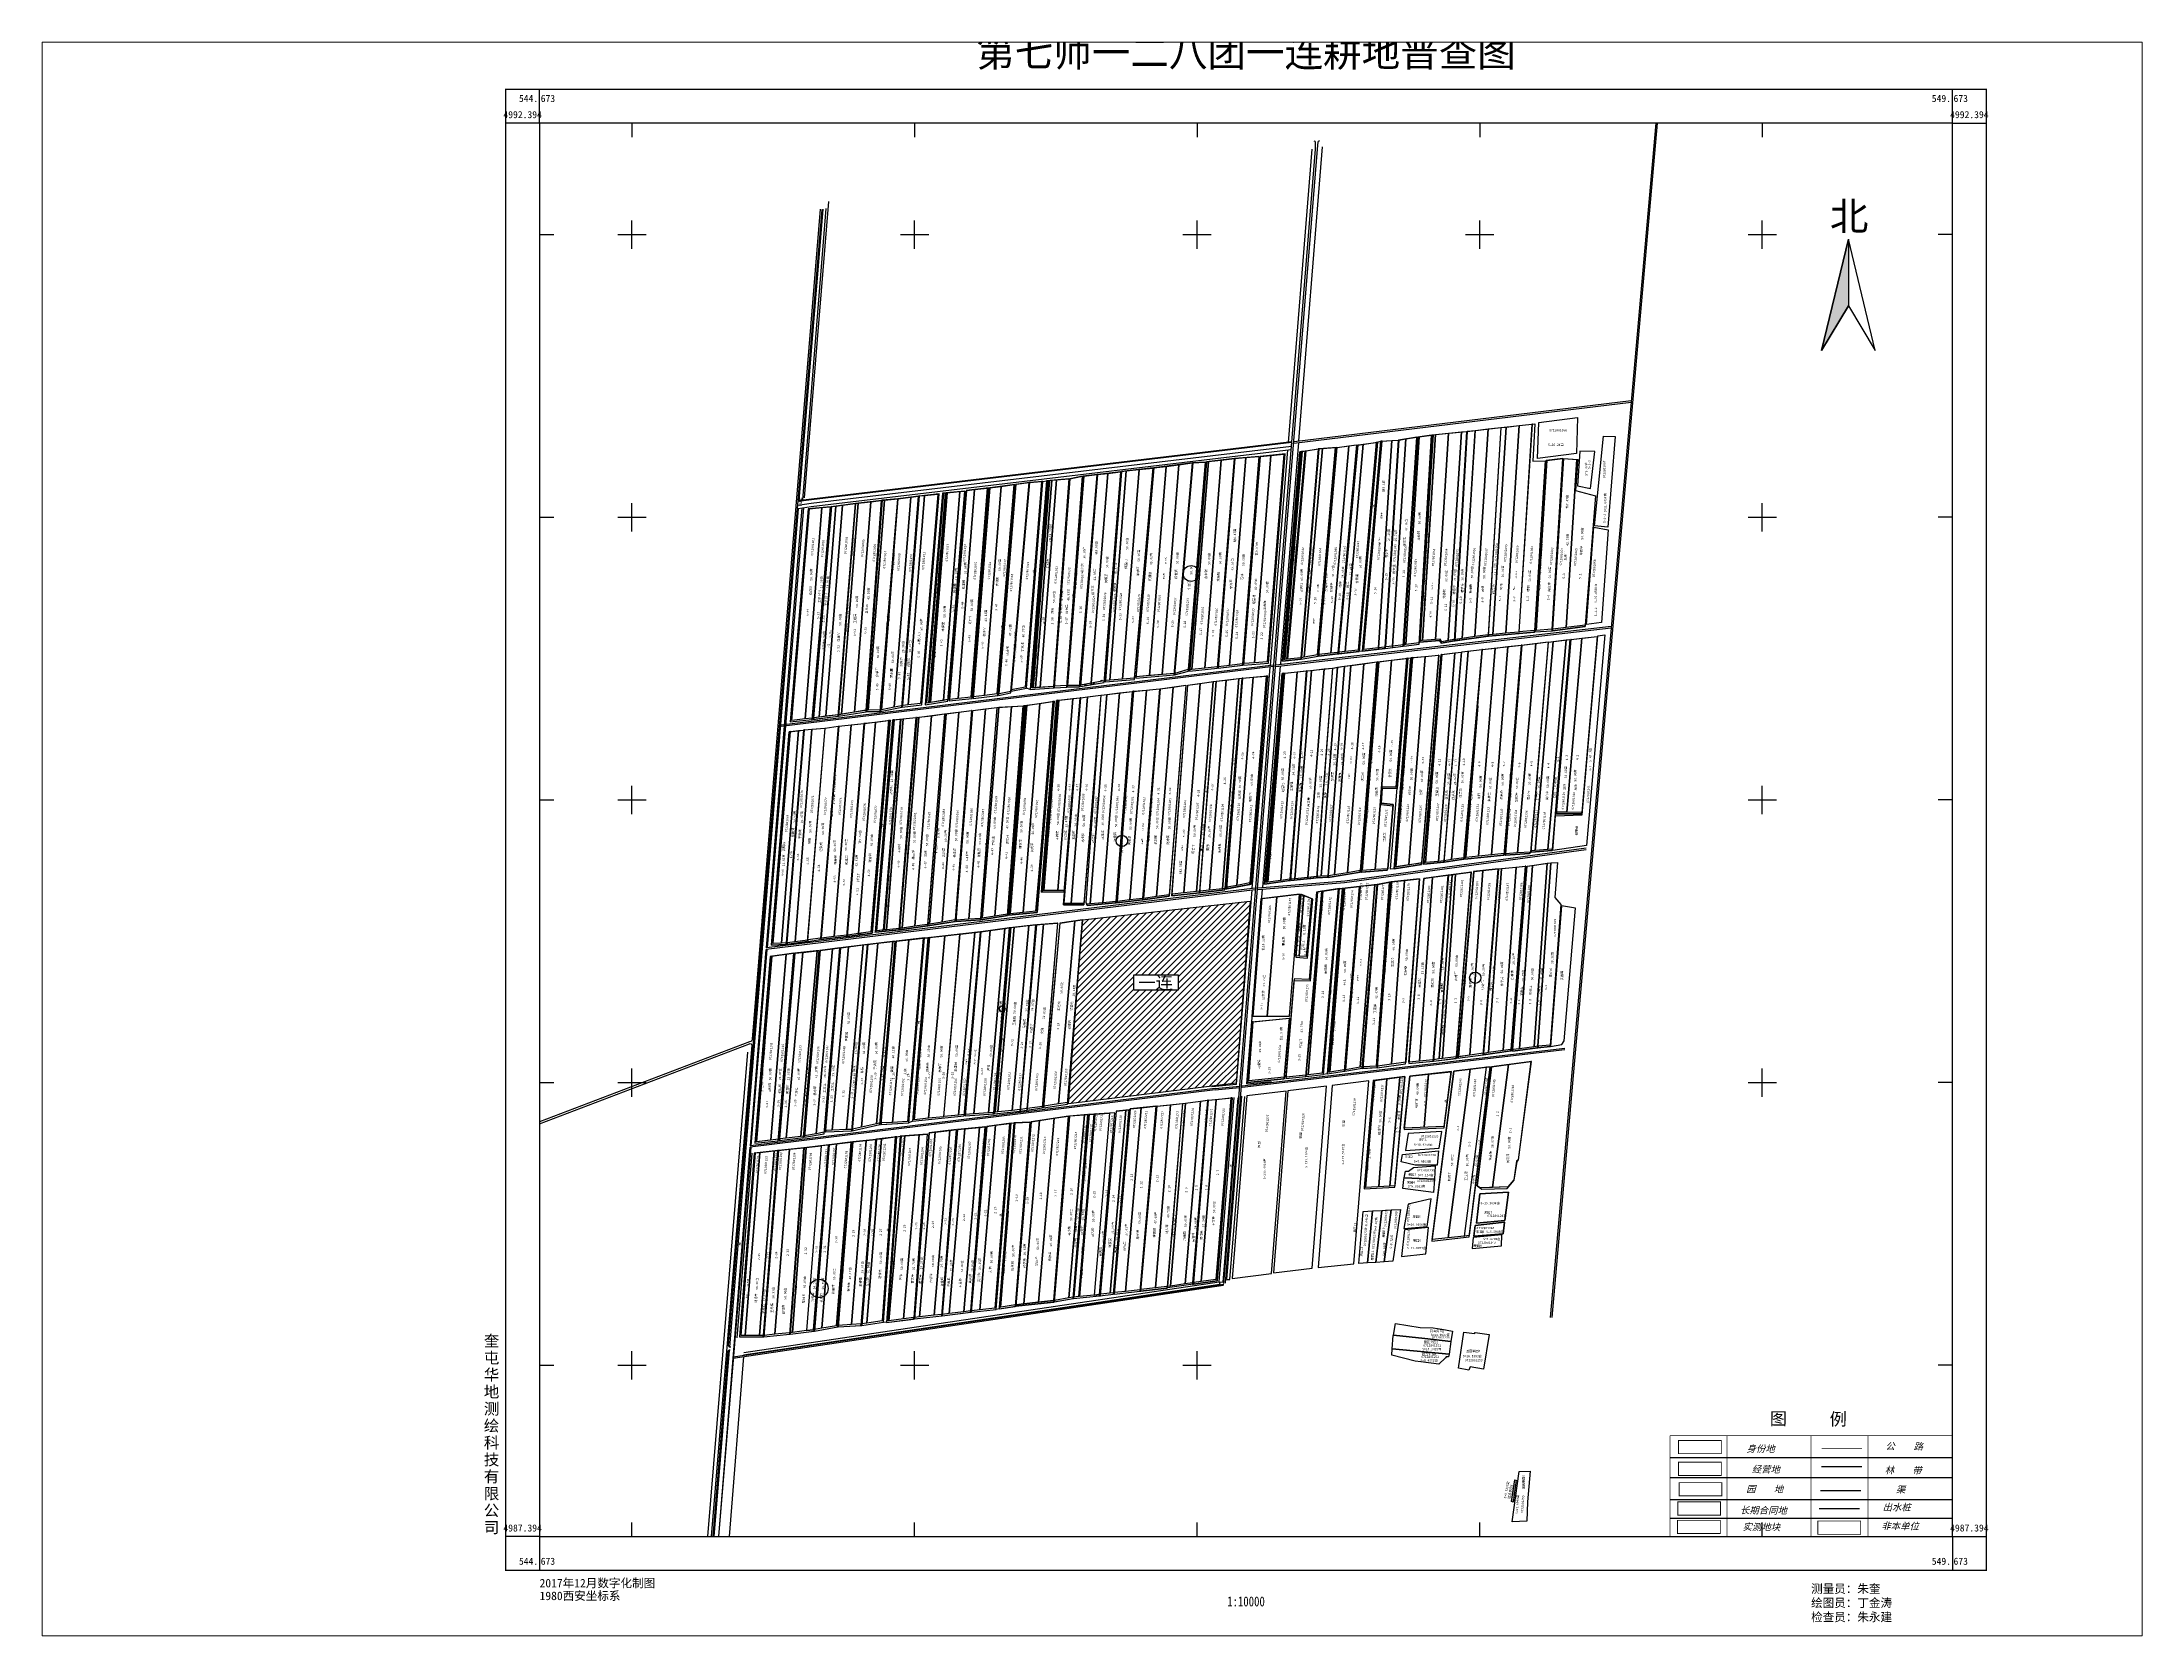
# Paper-space layout 'Layout1' of a CAD drawing. Extents: x 26 to 231, y 20 to 176.
# The model-space entities are those that its viewports show. They can reach past a viewport. Long polylines and large blocks are cut down to what shows.
import ezdxf
from ezdxf.enums import TextEntityAlignment as Align

# ---------------------------------------------------------------- set-up
doc = ezdxf.new("R2010")
doc.units = 0
doc.header["$LTSCALE"] = 10
for name, color, linetype in [('2019年企业分流', 7, 'CONTINUOUS'), ('2020.3.23', 7, 'CONTINUOUS'), ('JMD', 6, 'CONTINUOUS'), ('TK', 7, 'CONTINUOUS'), ('ZDH', 1, 'CONTINUOUS'), ('出水桩地块', 2, 'CONTINUOUS'), ('园地', 2, 'CONTINUOUS'), ('图例', 7, 'CONTINUOUS'), ('地号', 7, 'CONTINUOUS'), ('地物扣减', 7, 'CONTINUOUS'), ('地籍号', 2, 'CONTINUOUS'), ('权利人', 1, 'CONTINUOUS'), ('测地框', 7, 'CONTINUOUS'), ('测地框面积', 7, 'CONTINUOUS'), ('经营地地块', 7, 'CONTINUOUS'), ('经营地面积', 7, 'CONTINUOUS'), ('职工姓名', 7, 'CONTINUOUS'), ('路、林、渠', 7, 'CONTINUOUS'), ('身份地地块', 7, 'CONTINUOUS'), ('身份地面积', 7, 'CONTINUOUS'), ('连部', 7, 'CONTINUOUS'), ('面积', 7, 'CONTINUOUS')]:
    doc.layers.add(name, color=color, linetype=linetype)
doc.styles.add('HZ', font='rs.shx', dxfattribs={"width": 0.8, "bigfont": 'hztxt.shx'})
doc.styles.add('STYLE1', font='simhei.ttf', dxfattribs={"width": 0.8, "oblique": 15, "height": 2.5})
doc.styles.add('宋体', font='')
doc.styles.add('楷体', font='', dxfattribs={"width": 0.8})
doc.styles.get('宋体').set_extended_font_data('SimSun')
doc.styles.get('楷体').set_extended_font_data('楷体_GB2312')

# ---------------------------------------------------------------- blocks, each defined once
blk = doc.blocks.new('图例')
at = {"layer": '图例', "color": 7}
for p, q in [((542594.4, 4984436.4), (543594.1, 4984436.4)), ((542594.4, 4984365.1), (543594.1, 4984365.1)), ((542594.4, 4984287.3), (543594.1, 4984287.3)), ((542594.4, 4984222), (543594.1, 4984222)), ((542594.4, 4984156.7), (543594.1, 4984156.7))]:
    blk.add_line(p, q, dxfattribs=at)
at = {"layer": '图例', "color": 3, "linetype": 'Continuous'}
blk.add_line((543131.2, 4984404.5), (543274.1, 4984404.5), dxfattribs=at)
at = {"layer": '图例', "color": 7}
for points, const_width in [([(542594.4, 4984513.3), (542594.4, 4984156.7)], 2.37), ([(542594.4, 4984513.3), (543594.1, 4984513.3)], 1.48), ([(542795.9, 4984513.3), (542795.9, 4984156.7)], 2.37), ([(543094.2, 4984513.3), (543094.2, 4984156.7)], 2.37), ([(543295.7, 4984513.3), (543295.7, 4984156.7)], 2.37), ([(543594.1, 4984513.3), (543594.1, 4984156.7)], 2.37), ([(542594.4, 4984364.1), (543594.1, 4984364.1)], 1.48)]:
    blk.add_lwpolyline(points, dxfattribs=dict(at, const_width=const_width))
at = {"layer": '图例', "color": 1, "linetype": 'Continuous', "const_width": 3, "flags": 128}
blk.add_lwpolyline([(542625, 4984496.3), (542776.5, 4984496.3), (542776.5, 4984449.5), (542625, 4984449.5)], close=True, dxfattribs=at)
at = {"layer": '图例', "color": 5, "linetype": 'Continuous', "const_width": 3, "flags": 128}
blk.add_lwpolyline([(542625, 4984419.4), (542776.5, 4984419.4), (542776.5, 4984372.6), (542625, 4984372.6)], close=True, dxfattribs=at)
blk.add_lwpolyline([(543131.2, 4984468.4), (543274.1, 4984468.4)], dxfattribs=at)
at = {"layer": '图例', "color": 2, "linetype": 'Continuous', "const_width": 3, "flags": 128}
blk.add_lwpolyline([(542626.8, 4984347.3), (542778.3, 4984347.3), (542778.3, 4984300.5), (542626.8, 4984300.5)], close=True, dxfattribs=at)
at = {"layer": '图例', "color": 6, "linetype": 'Continuous', "const_width": 3, "flags": 128}
blk.add_lwpolyline([(542622.1, 4984279.1), (542773.6, 4984279.1), (542773.6, 4984232.3), (542622.1, 4984232.3)], close=True, dxfattribs=at)
at = {"layer": '图例', "color": 4, "linetype": 'Continuous', "flags": 128}
blk.add_lwpolyline([(543127.5, 4984319.9), (543270.3, 4984319.9)], dxfattribs=at)
at = {"layer": '图例', "color": 7, "linetype": 'Continuous', "const_width": 3, "flags": 128}
blk.add_lwpolyline([(542621.3, 4984214), (542772.9, 4984214), (542772.9, 4984167.1), (542621.3, 4984167.1)], close=True, dxfattribs=at)
at = {"layer": '图例', "color": 4, "linetype": 'Continuous', "const_width": 3, "flags": 128}
blk.add_lwpolyline([(543117.6, 4984211.4), (543269.2, 4984211.4), (543269.2, 4984164.6), (543117.6, 4984164.6)], close=True, dxfattribs=at)
at = {"layer": '图例', "color": 2, "linetype": 'Continuous', "flags": 128}
blk.add_lwpolyline([(543122.5, 4984255.2), (543265.3, 4984255.2)], dxfattribs=at)
at = {"layer": '图例', "color": 7, "style": 'STYLE1'}
blk.add_text('图     例', height=44.45, rotation=359.54919, dxfattribs=at).set_placement((542947.8, 4984551.8))
at = {"layer": '图例', "color": 1, "style": 'STYLE1', "oblique": 15}
blk.add_text('身份地', height=23.71, rotation=359.54919, dxfattribs=at).set_placement((542865.8, 4984455.8))
at = {"layer": '图例', "color": 7, "style": 'STYLE1', "oblique": 15}
for s, p in [(' 公\u3000\u3000路', (543341.2, 4984464.6)), ('实测地块', (542851.6, 4984179))]:
    blk.add_text(s, height=23.71, rotation=359.54919, dxfattribs=at).set_placement(p)
at = {"layer": '图例', "color": 5, "style": 'STYLE1', "oblique": 15}
blk.add_text('经营地', height=23.71, rotation=359.54919, dxfattribs=at).set_placement((542884.1, 4984382.7))
at = {"layer": '图例', "color": 2, "style": 'STYLE1', "oblique": 15}
for s, p in [('园    地', (542864.5, 4984313.2)), ('出水桩', (543347.2, 4984248.6))]:
    blk.add_text(s, height=23.71, rotation=359.54919, dxfattribs=at).set_placement(p)
at = {"layer": '图例', "color": 3, "style": 'STYLE1', "oblique": 15}
blk.add_text('  林    带', height=23.71, rotation=359.54919, dxfattribs=at).set_placement((543322.3, 4984379.7))
at = {"layer": '图例', "color": 4, "style": 'STYLE1', "oblique": 15}
for s, p in [('   渠', (543346, 4984311.9)), ('非本单位', (543342.8, 4984182.2))]:
    blk.add_text(s, height=23.71, rotation=359.54919, dxfattribs=at).set_placement(p)
at = {"layer": '图例', "color": 6, "style": 'STYLE1', "oblique": 15}
blk.add_text('长期合同地', height=23.71, rotation=359.54919, dxfattribs=at).set_placement((542842.3, 4984237.8))

msp = doc.modelspace()

# ---------------------------------------------------------------- hatches: boundary and pattern name
at = {"layer": 'JMD', "linetype": 'Continuous'}
h = msp.add_hatch(dxfattribs=at)
h.set_pattern_fill('411B', scale=10, style=0)
h.set_pattern_definition([(45, (-11.897, 2.029), (-11.3137085, 11.3137085), [])])
h.paths.add_polyline_path([(547176.1, 4989643.6), (546582.1, 4989577.7), (546532.7, 4988927.2), (547125.8, 4988999.8)])
h.paths.add_polyline_path([(546921.3, 4989383.5), (546921.3, 4989328.7), (546764.6, 4989328.7), (546764.6, 4989383.5)])
at = {"layer": 'TK', "linetype": 'Continuous'}
msp.add_hatch(color=7, dxfattribs=at).paths.add_polyline_path([(549293.2, 4991985.6), (549293.2, 4991749.8), (549198.1, 4991591.2)])

# ---------------------------------------------------------------- linework, layer by layer
at = {"layer": '2019年企业分流', "color": 3, "linetype": 'Continuous'}
for points in [[(548127.4, 4991326.1), (548173.1, 4991331.2), (548126.3, 4990595.7), (548080.7, 4990591.4)], [(547432.3, 4991244.9), (547477.9, 4991248.5), (547413.6, 4990515.4), (547367.5, 4990506.8)], [(547642.7, 4991271.4), (547676.8, 4991273.4), (547630.2, 4990540.2), (547578.6, 4990534.3)], [(547832.1, 4991294.3), (547878.1, 4991299), (547831.7, 4990569.3), (547785.7, 4990565.8)], [(546878, 4991181.9), (546923.4, 4991187.8), (546864.8, 4990445.4), (546819.6, 4990441.6)], [(547370, 4991236.6), (547372.8, 4991237), (547308.1, 4990499.6), (547305.3, 4990499.3)], [(547294.5, 4990450.3), (547297.1, 4990450.5), (547238.9, 4989710.7), (547236.3, 4989710.3)], [(547532.5, 4990477.6), (547578, 4990483.8), (547519.8, 4989744.1), (547474.2, 4989736.6)], [(546809.2, 4990390.5), (546854.7, 4990394.8), (546795.5, 4989653.2), (546795.3, 4989653.2), (546794.5, 4989653), (546750.4, 4989648.1)], [(546954.9, 4990408.1), (546999, 4990414.1), (546941.2, 4989672.6), (546899.5, 4989668.1)], [(547565, 4989696.2), (547616.9, 4989701.7), (547565.2, 4989056.3), (547513, 4989047.4)], [(546222.7, 4989535.1), (546255.6, 4989539.7), (546198.1, 4988891.5), (546167.2, 4988889.4)], [(546328.4, 4989550.2), (546340.7, 4989551.5), (546282.7, 4988898.1), (546273.1, 4988897.1)], [(546201.5, 4989532.8), (546221.3, 4989535.1), (546164.5, 4988889), (546163.3, 4988888.8), (546144.1, 4988886.8)], [(545425.5, 4988752.8), (545440, 4988754.5), (545388.6, 4988107.2), (545374.2, 4988107.1)]]:
    msp.add_lwpolyline(points, close=True, dxfattribs=at)
at = {"layer": '2019年企业分流', "color": 3, "linetype": 'Continuous', "flags": 128}
msp.add_lwpolyline([(545710, 4991041.5), (545732.9, 4991044.5), (545674, 4990297.6), (545651, 4990294.7)], close=True, dxfattribs=at)
at = {"layer": '2020.3.23', "color": 6, "linetype": 'Continuous'}
for points in [[(547773.6, 4991285.8), (547817.9, 4991292.7), (547774.2, 4990557.5), (547726.9, 4990552)], [(547972.4, 4991308.9), (548018.1, 4991314.1), (547971.4, 4990579.6), (547925.6, 4990573.1)], [(547211.8, 4991216.7), (547248.7, 4991220.5), (547190.8, 4990486.7), (547153.6, 4990484.1)], [(547359.5, 4991235.1), (547370, 4991236.6), (547305.3, 4990499.3), (547298.3, 4990498.5)], [(547186.3, 4990435.9), (547232, 4990440.2), (547175, 4989708), (547128.9, 4989699.3)], [(547297.1, 4990450.5), (547342.5, 4990455.3), (547284.5, 4989717.1), (547238.9, 4989710.7)], [(547438, 4990465), (547466.9, 4990468.3), (547411.4, 4989731), (547411.2, 4989731.1), (547380, 4989727.8)], [(547468.4, 4990468.3), (547485.3, 4990470.9), (547427.1, 4989731.6), (547413.1, 4989730.7)], [(545916.8, 4990285.6), (545936.6, 4990287.5), (545877.4, 4989541.5), (545855, 4989539.2)], [(546239.7, 4990324.3), (546279.5, 4990329.3), (546221.6, 4989582.6), (546220.9, 4989582.5), (546180.7, 4989579.9)], [(546280.5, 4990329.3), (546285.9, 4990329.6), (546226.8, 4989583.4), (546223, 4989582.7)], [(547790.6, 4989724.1), (547821.2, 4989728.4), (547775.2, 4989078), (547737.3, 4989074.2)], [(546340.7, 4989551.5), (546392.2, 4989557), (546334.1, 4988903.3), (546282.7, 4988898.1)], [(545697.6, 4989474.7), (545723.6, 4989478), (545668.2, 4988826), (545639.5, 4988820.9)], [(545727.6, 4989478.5), (545754, 4989482), (545696.4, 4988833.4), (545673.8, 4988832.4)], [(545858.7, 4989494.8), (545910.7, 4989500.7), (545853.4, 4988856.3), (545800.9, 4988844.4)], [(546401.3, 4988863.4), (546429.9, 4988867.7), (546374.6, 4988219), (546347.9, 4988216.1)], [(546605.7, 4988888.9), (546624, 4988890.1), (546569, 4988244.7), (546552.2, 4988243)], [(545764, 4988791.5), (545769.5, 4988792.2), (545717, 4988142.4), (545712.4, 4988141.7)], [(545769.9, 4988792.2), (545816.4, 4988796.9), (545764.7, 4988145.5), (545717.9, 4988142.4)]]:
    msp.add_lwpolyline(points, close=True, dxfattribs=at)
at = {"layer": 'TK', "linetype": 'Continuous'}
for p, q in [((544661.1, 4992396), (544661.1, 4992516)), ((549661.1, 4992396), (549661.1, 4992516)), ((544661.1, 4992396), (544541.1, 4992396)), ((544988.1, 4992396), (544988.1, 4992346)), ((545988.1, 4992396), (545988.1, 4992346)), ((546988.1, 4992396), (546988.1, 4992346)), ((547988.1, 4992396), (547988.1, 4992346)), ((548988.1, 4992396), (548988.1, 4992346)), ((549661.1, 4992396), (549781.1, 4992396)), ((544661.1, 4992002), (544711.1, 4992002)), ((544938.1, 4992002), (545038.1, 4992002)), ((544988.1, 4991952), (544988.1, 4992052)), ((545938.1, 4992002), (546038.1, 4992002)), ((545988.1, 4991952), (545988.1, 4992052)), ((546938.1, 4992002), (547038.1, 4992002)), ((546988.1, 4991952), (546988.1, 4992052)), ((547938.1, 4992002), (548038.1, 4992002)), ((547988.1, 4991952), (547988.1, 4992052)), ((548938.1, 4992002), (549038.1, 4992002)), ((548988.1, 4991952), (548988.1, 4992052)), ((549661.1, 4992002), (549611.1, 4992002)), ((544988.1, 4990952), (544988.1, 4991052)), ((548988.1, 4990952), (548988.1, 4991052)), ((544661.1, 4991002), (544711.1, 4991002)), ((544938.1, 4991002), (545038.1, 4991002)), ((548938.1, 4991002), (549038.1, 4991002)), ((549661.1, 4991002), (549611.1, 4991002)), ((544661.1, 4990002), (544711.1, 4990002)), ((544938.1, 4990002), (545038.1, 4990002)), ((544988.1, 4989952), (544988.1, 4990052)), ((548938.1, 4990002), (549038.1, 4990002)), ((548988.1, 4989952), (548988.1, 4990052)), ((549661.1, 4990002), (549611.1, 4990002)), ((544988.1, 4988952), (544988.1, 4989052)), ((548988.1, 4988952), (548988.1, 4989052)), ((544661.1, 4989002), (544711.1, 4989002)), ((544938.1, 4989002), (545038.1, 4989002)), ((548938.1, 4989002), (549038.1, 4989002)), ((549661.1, 4989002), (549611.1, 4989002)), ((544988.1, 4987952), (544988.1, 4988052)), ((545988.1, 4987952), (545988.1, 4988052)), ((546988.1, 4987952), (546988.1, 4988052)), ((544661.1, 4988002), (544711.1, 4988002)), ((544938.1, 4988002), (545038.1, 4988002)), ((545938.1, 4988002), (546038.1, 4988002)), ((546938.1, 4988002), (547038.1, 4988002)), ((549661.1, 4988002), (549611.1, 4988002)), ((544661.1, 4987396), (544541.1, 4987396)), ((544661.1, 4987396), (544661.1, 4987276)), ((544988.1, 4987396), (544988.1, 4987446)), ((545988.1, 4987396), (545988.1, 4987446)), ((546988.1, 4987396), (546988.1, 4987446)), ((547988.1, 4987396), (547988.1, 4987446)), ((548988.1, 4987396), (548988.1, 4987446)), ((549661.1, 4987396), (549781.1, 4987396)), ((549661.1, 4987396), (549661.1, 4987276))]:
    msp.add_line(p, q, dxfattribs=at)
at = {"layer": 'TK', "linetype": 'Continuous', "const_width": 5, "flags": 128}
msp.add_lwpolyline([(544541.1, 4987276), (549781.1, 4987276), (549781.1, 4992516), (544541.1, 4992516)], close=True, dxfattribs=at)
at = {"layer": 'TK', "linetype": 'Continuous', "flags": 128}
for points in [[(544661.1, 4987396), (549661.1, 4987396), (549661.1, 4992396), (544661.1, 4992396)], [(549293.2, 4991985.6), (549198.1, 4991591.2), (549293.2, 4991749.8), (549388.2, 4991591.2)], [(549293.2, 4991985.6), (549293.2, 4991749.8), (549198.1, 4991591.2)]]:
    msp.add_lwpolyline(points, close=True, dxfattribs=at)
at = {"layer": '出水桩地块', "color": 7, "linetype": 'Continuous', "flags": 128}
for points in [[(548175.1, 4991331.4), (548173.1, 4991331.2), (548126.3, 4990595.7), (548128.3, 4990595.9)], [(547558.5, 4991257.5), (547556.5, 4991257.2), (547487.2, 4990518.7), (547489.2, 4990519)], [(547702.7, 4991275.1), (547700.6, 4991274.8), (547653.9, 4990542.9), (547655.9, 4990543.2)], [(547945.5, 4991305.9), (547943.5, 4991305.7), (547899, 4990564.3), (547901, 4990564.6)], [(546832.4, 4991176.1), (546831.4, 4991175.9), (546765.9, 4990432.3), (546766.9, 4990432.4)], [(546835.4, 4991176.3), (546834.4, 4991176.2), (546771.3, 4990437.7), (546772.3, 4990437.7)], [(547017.6, 4991197), (547016.6, 4991197), (546956.5, 4990463), (546957.6, 4990463.3)], [(547022, 4991198), (547021, 4991197.9), (546961.9, 4990462.8), (546962.9, 4990462.9)], [(547207.6, 4991216.6), (547206.6, 4991216.6), (547148.4, 4990478.7), (547149.4, 4990478.8)], [(547211.8, 4991216.7), (547210.7, 4991216.6), (547152.6, 4990484), (547153.6, 4990484.1)], [(547418.1, 4991243.7), (547417, 4991243.6), (547355.1, 4990504.5), (547355.1, 4990504.5), (547356.1, 4990504.6), (547356.1, 4990504.6)], [(547420.2, 4991243.9), (547419.2, 4991243.8), (547357.1, 4990504.8), (547358.1, 4990505)], [(548282.9, 4991209.3), (548281.9, 4991209.2), (548243.8, 4990605.5), (548244.8, 4990605.6)], [(548285.2, 4991209.3), (548284.2, 4991209.3), (548245.8, 4990605.7), (548246.8, 4990605.8)], [(546172.6, 4991096.4), (546170.5, 4991096.2), (546110.8, 4990357.3), (546112.8, 4990357.5)], [(546347.8, 4991118.4), (546345.7, 4991118.1), (546285.6, 4990376.7), (546287.6, 4990377.1)], [(546718.2, 4991162.5), (546717.2, 4991162.3), (546658.8, 4990422.8), (546659.8, 4990423)], [(546721.8, 4991163.8), (546720.8, 4991163.6), (546663.3, 4990424.4), (546664.3, 4990424.5)], [(545694.8, 4991039.5), (545692.8, 4991039.2), (545628.6, 4990286.8), (545630.7, 4990287.1)], [(545872.3, 4991061.5), (545870.3, 4991061.3), (545815.2, 4990318.7), (545816, 4990318.8), (545817.3, 4990319.1)], [(546005.3, 4991077.2), (546003.3, 4991077), (545945.2, 4990335.5), (545947.2, 4990335.8)], [(547843.2, 4990514), (547842.2, 4990513.9), (547782, 4989778.6), (547783, 4989778.8)], [(547852.9, 4990516.6), (547851.9, 4990516.5), (547789, 4989774.3), (547790, 4989774.4)], [(547996.7, 4990534.3), (547995.7, 4990534.2), (547931.6, 4989797.5), (547931.2, 4989792.3), (547932.2, 4989792.5)], [(547998.1, 4990534.4), (547997.1, 4990534.3), (547933.8, 4989792.1), (547934.8, 4989792.3)], [(548135.9, 4990549.4), (548134.8, 4990549.3), (548074.5, 4989811.8), (548074.1, 4989806.8), (548075.1, 4989806.9)], [(548137.4, 4990549.3), (548136.4, 4990549.2), (548078, 4989806.4), (548079, 4989806.5)], [(548312.4, 4990569.9), (548310.3, 4990569.7), (548257.6, 4989953.1), (548259.6, 4989953)], [(547150, 4990432.5), (547147.9, 4990432.3), (547090.9, 4989687.1), (547092.9, 4989687.5)], [(547375.7, 4990458.8), (547373.7, 4990458.6), (547316, 4989721.6), (547316, 4989721.6), (547315.6, 4989716.5), (547317.6, 4989716.8)], [(547624.6, 4990490.1), (547623.6, 4990490), (547565.1, 4989746.4), (547566.1, 4989746.6)], [(547628, 4990489.9), (547626.9, 4990489.8), (547569, 4989746.6), (547570, 4989746.7)], [(546576.5, 4990363.3), (546574.4, 4990363), (546515.8, 4989635.5), (546517.8, 4989635.5)], [(546759.1, 4990385.9), (546758.1, 4990385.8), (546701, 4989642.6), (546701, 4989642.6), (546700.6, 4989637.5), (546701.6, 4989637.6)], [(546763, 4990386), (546761.9, 4990385.9), (546703.5, 4989637.7), (546704.5, 4989637.8)], [(545993.8, 4990293), (545992.8, 4990292.9), (545933.6, 4989547.2), (545933.2, 4989542.2), (545934.2, 4989542.3)], [(545997, 4990293.3), (545996, 4990293.1), (545935.1, 4989542.4), (545936.1, 4989542.5)], [(546191.1, 4990318.5), (546190.1, 4990318.4), (546132.4, 4989577.2), (546132, 4989572.1), (546133, 4989572.3)], [(546373, 4990334.7), (546371.9, 4990334.6), (546316.9, 4989598.2), (546316.5, 4989593.1), (546317.5, 4989593.2)], [(546376.5, 4990335.4), (546375.4, 4990335.2), (546320, 4989593.7), (546321, 4989593.8)], [(545537.5, 4989496.1), (545598.4, 4990249.4), (545596.3, 4990249.3), (545535, 4989490.7), (545537.1, 4989491)], [(545810.1, 4990272.7), (545809.1, 4990272.6), (545747.5, 4989518.5), (545748.5, 4989518.6)], [(545812.2, 4990272.9), (545811.2, 4990272.7), (545749.9, 4989518.6), (545750.9, 4989518.7)], [(547959.1, 4989746.3), (547957.1, 4989746), (547904.5, 4989087.6), (547906.5, 4989087.9)], [(546324.7, 4989549.3), (546322.7, 4989549), (546267.3, 4988896.4), (546266.8, 4988891.3), (546268.9, 4988891.5)], [(546495.4, 4989566), (546494.4, 4989565.9), (546440.2, 4988912.5), (546441.3, 4988912.7)], [(546503, 4989566.4), (546502, 4989566.2), (546444, 4988912.8), (546445, 4988913)], [(545727.6, 4989478.5), (545725.6, 4989478.3), (545671.4, 4988827.3), (545673.4, 4988827.4)], [(545924.5, 4989501.8), (545922.5, 4989501.6), (545867.5, 4988853.8), (545869.5, 4988853.9)], [(546149.4, 4989527), (546147.3, 4989526.7), (546090, 4988881.2), (546092, 4988881.4)], [(545565.8, 4989459.6), (545563.8, 4989459.4), (545508.7, 4988797.2), (545510.7, 4988797.5)], [(547314.5, 4989229.4), (547313.4, 4989229.3), (547295.7, 4989015.6), (547296.7, 4989015.7)], [(548110.4, 4988657.2), (548120.2, 4988723), (548125.7, 4988728.1), (548171.2, 4989076.2), (548169.1, 4989075.9), (548123.9, 4988729.1), (548118.3, 4988724), (548108.5, 4988658.1), (548087.2, 4988632.5), (548089.9, 4988632.6)], [(547612.6, 4989008.9), (547610.6, 4989008.7), (547579.2, 4988630.9), (547581.2, 4988631)], [(546532.5, 4988882.9), (546531.5, 4988882.8), (546479.8, 4988225.4), (546480.8, 4988225.6)], [(546537.4, 4988883.7), (546536.4, 4988883.6), (546481.8, 4988225.7), (546482.8, 4988225.9)], [(546703.2, 4988900.9), (546701.2, 4988900.6), (546644.2, 4988247.6), (546646.2, 4988247.8)], [(546842.9, 4988918.4), (546841.8, 4988918.3), (546786.1, 4988264.2), (546787.1, 4988264.3)], [(547026.8, 4988939.3), (547024.8, 4988939.1), (546972.2, 4988293.6), (546971.8, 4988288.4), (546973.9, 4988288.7)], [(545852.1, 4988800.5), (545850.1, 4988800.3), (545798.5, 4988142.8), (545800.5, 4988142.9)], [(546034.4, 4988819.9), (546032.4, 4988819.8), (545985, 4988170.5), (545984.6, 4988165.4), (545986.6, 4988165.7)], [(546238.9, 4988845.4), (546236.9, 4988845.3), (546186.1, 4988194.1), (546185.7, 4988189.1), (546187.8, 4988189.3)], [(546397.2, 4988861.4), (546396.2, 4988861.4), (546345, 4988215.8), (546344.5, 4988210.1), (546345.5, 4988210.3)], [(546401.3, 4988863.4), (546400.3, 4988863.3), (546346.4, 4988211), (546347.4, 4988211.1)], [(545505.1, 4988761.8), (545503, 4988761.6), (545452.4, 4988107.4), (545452, 4988102.4), (545454, 4988102.4)], [(545685.3, 4988781.2), (545683.2, 4988781), (545630.9, 4988127.4), (545632.9, 4988127.7)]]:
    msp.add_lwpolyline(points, close=True, dxfattribs=at)
msp.add_lwpolyline([(546789.2, 4988269.4), (546846.7, 4988918.5), (546845.7, 4988918.4), (546787.8, 4988264.2), (546788.8, 4988264.3)], dxfattribs=at)
at = {"layer": '园地', "color": 2, "linetype": 'Continuous', "flags": 128}
for points in [[(547302.8, 4988971.7), (547163.9, 4988955.2), (547111.6, 4988309.1), (547251.1, 4988326.5)], [(547446.1, 4988988.8), (547309.5, 4988972.8), (547258.2, 4988328.2), (547395.7, 4988345.3)], [(547595.8, 4989007.6), (547465.8, 4988992.1), (547416.8, 4988348), (547542.2, 4988361.1)], [(548090.4, 4988614.5), (547988.5, 4988608.6), (547977.1, 4988504.8), (548077.7, 4988514.1)], [(548076.5, 4988508.6), (547971.6, 4988496.4), (547967.9, 4988458.8), (548070.9, 4988467.1)], [(548066.1, 4988463), (547965.4, 4988453.3), (547962, 4988414.9), (548065.9, 4988424.6)]]:
    msp.add_lwpolyline(points, close=True, dxfattribs=at)
at = {"layer": '地物扣减', "color": 7, "linetype": 'Continuous', "flags": 128}
for points in [[(547562.1, 4990527.4), (547627, 4991267.4), (547622, 4991266.7), (547557.5, 4990531.9), (547511.6, 4990526.6), (547489.7, 4990524.1), (547489.2, 4990519)], [(547652.1, 4990537.7), (547652.4, 4990542.8), (547651.5, 4990542.7), (547578.6, 4990534.3), (547642.7, 4991271.4), (547637.7, 4991271.1), (547573.1, 4990528.6)], [(547241, 4990485.1), (547299.5, 4991225.8), (547294.5, 4991225.3), (547236.4, 4990489.8), (547190.8, 4990486.7), (547153.6, 4990484.1), (547152.6, 4990484), (547152.2, 4990479)], [(547355.7, 4990499.6), (547356.1, 4990504.6), (547355.9, 4990504.6), (547355.2, 4990504.5), (547295.2, 4990498.2), (547356.4, 4991234.6), (547351.3, 4991233.8), (547289.7, 4990492.6)], [(546442.3, 4991128.5), (546437.3, 4991128), (546379.3, 4990400.9), (546331, 4990391.6), (546330.5, 4990386.5), (546383.9, 4990396.7)], [(546442.3, 4991128.5), (546437.3, 4991128), (546379.3, 4990400.9), (546331, 4990391.6), (546330.5, 4990386.5), (546383.9, 4990396.7)], [(546481.3, 4990398.5), (546481.6, 4990403.6), (546481.1, 4990403.6), (546481.6, 4990403.6), (546402.2, 4990397.9), (546459.6, 4991131.2), (546454.5, 4991130.8), (546396.7, 4990392.5)], [(545616.9, 4991032.1), (545611.1, 4991031.5), (545547.8, 4990277.5), (545625.4, 4990286.6), (545625.9, 4990291.6), (545600.9, 4990288.7), (545554.1, 4990283.3)], [(546014.2, 4990338.4), (546075.1, 4991084.4), (546070, 4991083.9), (546009.6, 4990342.9), (545965.2, 4990337.8), (545947.2, 4990335.8), (545945.2, 4990335.5), (545944.8, 4990330.5)], [(546105.5, 4990351.7), (546105.9, 4990356.8), (546031, 4990344), (546091.6, 4991087.4), (546086.6, 4991087), (546025.5, 4990338)], [(548017.7, 4990581.1), (548018, 4990586.2), (547971.4, 4990579.6), (547925.6, 4990573.1), (547901.3, 4990569.7), (547901, 4990564.6)], [(548181.7, 4990595.8), (548182.1, 4990600.9), (548181.1, 4990600.8), (548128.3, 4990595.9), (548126.3, 4990595.7), (548080.7, 4990591.4), (548035, 4990587.1), (548019.6, 4990585.7), (548019.3, 4990580.6)], [(548181.7, 4990595.8), (548182.1, 4990600.9), (548181.1, 4990600.8), (548128.3, 4990595.9), (548126.3, 4990595.7), (548080.7, 4990591.4), (548035, 4990587.1), (548019.6, 4990585.7), (548019.3, 4990580.6)], [(548244.5, 4990600.5), (548244.8, 4990605.6), (548243.8, 4990605.5), (548188.1, 4990601.4), (548183.5, 4990601.1), (548183.2, 4990596)], [(548361, 4990615.2), (548361.4, 4990620.3), (548294.5, 4990611.9), (548246.8, 4990605.8), (548245.8, 4990605.7), (548245.5, 4990600.6)], [(547416.9, 4990510.9), (547417.3, 4990516.1), (547413.6, 4990515.4), (547367.5, 4990506.8), (547358.1, 4990505), (547357.1, 4990504.8), (547356.6, 4990499.6)], [(547485.9, 4990518.6), (547486.3, 4990523.7), (547485.3, 4990523.5), (547418.7, 4990515.9), (547418.3, 4990510.8)], [(547682.3, 4989986), (547639.9, 4989990.1), (547643, 4990043.4), (547696, 4990042.4), (547734.3, 4990503.1), (547729.2, 4990502.5), (547691.4, 4990047.5), (547642.2, 4990048.4), (547638.6, 4989985.2), (547680.9, 4989981.1), (547662.2, 4989758.2), (547662, 4989755.9), (547663.2, 4989757.8)], [(547717.7, 4990545.3), (547718.1, 4990550.3), (547679.6, 4990545.9), (547655.9, 4990543.2), (547653.9, 4990542.9), (547653.5, 4990537.9)], [(547717.7, 4990545.3), (547718.1, 4990550.3), (547679.6, 4990545.9), (547655.9, 4990543.2), (547653.9, 4990542.9), (547653.5, 4990537.9)], [(547782.6, 4989773.7), (547783, 4989778.8), (547690.7, 4989764.5), (547749.3, 4990505.2), (547744.2, 4990504.7), (547685.2, 4989758.6)], [(547773.9, 4990552.5), (547774.2, 4990557.5), (547726.9, 4990552), (547719.7, 4990551.2), (547719.4, 4990546.1)], [(547848.4, 4990570.6), (547831.7, 4990569.3), (547785.7, 4990565.8), (547778.9, 4990565.3), (547775.9, 4990565), (547775.6, 4990560), (547845.9, 4990565.4), (547852.5, 4990556), (547898.2, 4990564.3), (547898.5, 4990569.3), (547897.7, 4990569.3), (547854.7, 4990561.5)], [(548079.4, 4989811.5), (548137.4, 4990549.3), (548136.4, 4990549.2), (548078, 4989806.4), (548079, 4989806.5)], [(546766.5, 4990427.3), (546766.9, 4990432.4), (546765.9, 4990432.3), (546724.1, 4990429.1), (546678.9, 4990425.6), (546664.3, 4990424.5), (546663.3, 4990424.4), (546662.9, 4990419.4)], [(546906.9, 4990443.8), (546907.3, 4990448.9), (546771.3, 4990437.7), (546770.8, 4990432.6)], [(546957.6, 4990463.3), (546955.4, 4990462.7), (546908.8, 4990449.6), (546908.3, 4990444.3), (546957.1, 4990457.9)], [(547059.8, 4990467.4), (547060.2, 4990472.5), (547015.5, 4990468.1), (546969.8, 4990463.6), (546962.9, 4990462.9), (546961.9, 4990462.8), (546961.5, 4990457.7)], [(547148.4, 4990478.7), (547148.8, 4990483.8), (547102.9, 4990477.9), (547062.6, 4990472.8), (547062.2, 4990467.7)], [(547237, 4990440.7), (547232, 4990440.2), (547175, 4989708), (547174.6, 4989702.8), (547179.7, 4989703.7)], [(547315.6, 4989716.5), (547316, 4989721.6), (547284.5, 4989717.1), (547238.9, 4989710.7), (547236.3, 4989710.3), (547232.4, 4989709.7), (547293.7, 4990450.2), (547288.6, 4990449.6), (547226.9, 4989703.9)], [(546192.5, 4990360.4), (546192.9, 4990365.5), (546187.9, 4990365), (546142.5, 4990360.4), (546112.8, 4990357.5), (546110.8, 4990357.3), (546110.4, 4990352.2)], [(546282.5, 4990371.8), (546282.9, 4990376.8), (546280.5, 4990376.6), (546235.8, 4990371), (546196, 4990366.1), (546195.6, 4990361.1)], [(546495.7, 4990354.6), (546490.6, 4990354), (546437.4, 4989680.9), (546442.4, 4989681)], [(546527, 4990406.3), (546482.3, 4990403.7), (546481.9, 4990398.6), (546526.7, 4990401.3)], [(546572.7, 4990407), (546529, 4990406.5), (546528.4, 4990406.4), (546528, 4990401.4), (546572.2, 4990402)], [(546659.4, 4990417.8), (546659.8, 4990423), (546658.8, 4990422.8), (546613.2, 4990414.9), (546575.3, 4990408.3), (546574.9, 4990403.2)], [(546613, 4990409.8), (546613.2, 4990414.9), (546575.3, 4990408.3), (546574.9, 4990403.2)], [(546659.4, 4990417.8), (546659.8, 4990423), (546658.8, 4990422.8), (546613.2, 4990414.9), (546613, 4990409.8)], [(545717.9, 4990298.2), (545718.3, 4990303.2), (545717.5, 4990303.2), (545631.1, 4990292.1), (545630.7, 4990287.1)], [(545816.9, 4990313.9), (545817.3, 4990319.1), (545816, 4990318.8), (545719.8, 4990303.4), (545719.4, 4990298.3)], [(545838.2, 4989530.8), (545901.4, 4990283.8), (545896.4, 4990283.2), (545833.5, 4989535.2), (545790.3, 4989529.2), (545751.3, 4989523.8), (545750.9, 4989518.7)], [(545838.2, 4989530.8), (545901.4, 4990283.8), (545896.4, 4990283.2), (545833.5, 4989535.2), (545790.3, 4989529.2), (545789.9, 4989524.1)], [(545867.2, 4990320.2), (545867, 4990320.1), (545866.4, 4990320), (545823.5, 4990319.2), (545818.3, 4990319.2), (545817.9, 4990314.1), (545866.8, 4990315.1)], [(545933.2, 4989542.2), (545933.6, 4989547.2), (545933.6, 4989547.2), (545888.6, 4989542.6), (545881.8, 4989541.9), (545855, 4989539.2), (545916.8, 4990285.6), (545911.8, 4990285.1), (545849.5, 4989533.6)], [(545943.3, 4990330.1), (545943.7, 4990335.4), (545942.2, 4990335), (545916, 4990329.8), (545870.6, 4990320.8), (545868.2, 4990320.4), (545867.8, 4990315.2)], [(546421.6, 4989603.3), (546482.2, 4990350.9), (546477.1, 4990350.2), (546417, 4989607.9), (546372.3, 4989603.7), (546326.8, 4989599.4), (546322.4, 4989599), (546321.3, 4989598.9), (546321, 4989593.8)], [(546482.2, 4990350.9), (546477.1, 4990350.2), (546417, 4989607.9), (546417, 4989607.9)], [(547938.9, 4989797.7), (547935.3, 4989797.3), (547981.1, 4990334.7)], [(545534.1, 4989495.7), (545533.5, 4989495.7), (545517.2, 4989494.9), (545487.9, 4989493.5), (545549.6, 4990243.8), (545544.6, 4990243.2), (545482.4, 4989488.2), (545533.7, 4989490.7)], [(548349.9, 4989957.9), (548296.1, 4989958), (548260, 4989958), (548259.6, 4989953), (548349.4, 4989952.9)], [(547662, 4989755.9), (547662.2, 4989758.2), (547618.1, 4989755.1), (547572.8, 4989751.9), (547570.4, 4989751.7), (547570, 4989746.7), (547660.3, 4989753.1)], [(547861, 4989781.2), (547861.5, 4989786.2), (547860.5, 4989786.1), (547841.8, 4989784.3), (547796.2, 4989780), (547790.4, 4989779.5), (547790, 4989774.4)], [(547931.2, 4989792.3), (547931.6, 4989797.5), (547888.9, 4989790.6), (547862.9, 4989786.4), (547862.4, 4989781.3)], [(548074.1, 4989806.8), (548074.5, 4989811.8), (548030.1, 4989807.2), (547984.5, 4989802.5), (547938.9, 4989797.7), (547935.3, 4989797.3), (547934.8, 4989792.3)], [(548164.2, 4989812), (548168.3, 4989817.2), (548122, 4989814.3), (548079.8, 4989811.6), (548079.4, 4989811.5), (548079, 4989806.5)], [(548151.6, 4989767.9), (548149.6, 4989767.7), (548098.4, 4989114.3), (548100.4, 4989114.6)], [(548244.8, 4989823), (548245.2, 4989828.1), (548229.3, 4989826.8), (548184, 4989823.2), (548170.5, 4989822.2), (548170.1, 4989817.1)], [(547086.1, 4989683.7), (547086.5, 4989688.7), (547077.8, 4989687.7), (547032.5, 4989682.6), (546997.6, 4989678.6), (546997.2, 4989673.5)], [(547174.6, 4989702.8), (547175, 4989708), (547128.9, 4989699.3), (547093.3, 4989692.7), (547092.9, 4989687.5)], [(547175, 4989708), (547128.9, 4989699.3), (547093.3, 4989692.7), (547092.9, 4989687.5), (547174.6, 4989702.8)], [(547411, 4989726), (547411.4, 4989731), (547411.2, 4989731.1), (547380, 4989727.8), (547334.4, 4989723), (547320.1, 4989721.4), (547319.7, 4989716.4)], [(547492.1, 4989688), (547487.1, 4989687.3), (547430.9, 4989034.6), (547381.2, 4989029), (547373.6, 4989028.1), (547373.1, 4989023), (547435.6, 4989030)], [(547411.4, 4989731), (547411.2, 4989731.1), (547380, 4989727.8), (547379.7, 4989722.7), (547411, 4989726)], [(547450.9, 4989733), (547450.5, 4989733), (547427.1, 4989731.6), (547413.1, 4989730.7), (547412.7, 4989725.7), (547450.5, 4989728)], [(547450.9, 4989733), (547450.5, 4989733), (547427.1, 4989731.6), (547413.1, 4989730.7), (547412.7, 4989725.7), (547450.5, 4989728)], [(547509.2, 4989041.8), (547509.6, 4989046.8), (547508.6, 4989046.7), (547458, 4989038.9), (547453.5, 4989038.2), (547507.1, 4989688.7), (547502, 4989688), (547448, 4989032.3)], [(547565.1, 4989746.4), (547565.5, 4989751.6), (547519.8, 4989744.1), (547474.2, 4989736.6), (547452.5, 4989733.1), (547452.1, 4989727.9)], [(547628, 4989703), (547626, 4989702.6), (547573.5, 4989052.2), (547575.5, 4989052.4)], [(546517.2, 4989681.5), (546437.4, 4989680.9), (546437, 4989675.9), (546516.8, 4989676.5)], [(546587.2, 4989635.2), (546542.5, 4989635.4), (546517.8, 4989635.5), (546515.8, 4989635.5), (546515.4, 4989630.5), (546586.8, 4989630.2)], [(546700.6, 4989637.5), (546701, 4989642.6), (546654.9, 4989638.2), (546609.6, 4989633.9), (546597.5, 4989632.8), (546599.2, 4989627.9)], [(546701, 4989642.6), (546654.9, 4989638.2), (546609.6, 4989633.9), (546597.5, 4989632.8), (546599.2, 4989627.9), (546700.6, 4989637.5)], [(546795.1, 4989648.1), (546795.5, 4989653.2), (546795.3, 4989653.2), (546794.5, 4989653), (546750.4, 4989648.1), (546705.1, 4989642.9), (546704.9, 4989642.9), (546704.5, 4989637.8)], [(546889.3, 4989660.9), (546889.7, 4989666), (546844.2, 4989659.8), (546798.8, 4989653.6), (546796.4, 4989653.3), (546796, 4989648.2)], [(546996.3, 4989673.5), (546996.7, 4989678.5), (546995.9, 4989678.5), (546986.5, 4989677.5), (546941.2, 4989672.6), (546899.5, 4989668.1), (546899.1, 4989663)], [(546996.3, 4989673.5), (546996.7, 4989678.5), (546995.9, 4989678.5), (546986.5, 4989677.5), (546941.2, 4989672.6), (546899.5, 4989668.1), (546899.1, 4989663)], [(546033.6, 4989556), (546034, 4989561.1), (546033.9, 4989561.1), (546032.9, 4989561), (545989.3, 4989554.9), (545944, 4989548.7), (545936.5, 4989547.6), (545936.1, 4989542.5)], [(546132, 4989572.1), (546132.4, 4989577.2), (546086.4, 4989569.7), (546041, 4989562.3), (546035.1, 4989561.3), (546034.7, 4989556.2)], [(546221.2, 4989577.5), (546221.6, 4989582.6), (546220.9, 4989582.5), (546180.7, 4989579.9), (546135.8, 4989577), (546135.4, 4989572)], [(546316.5, 4989593.1), (546316.9, 4989598.2), (546316.7, 4989598.2), (546272.2, 4989590.8), (546226.8, 4989583.4), (546223, 4989582.7), (546222.6, 4989577.6)], [(545608.6, 4989500.7), (545609, 4989505.7), (545565.4, 4989499.9), (545537.5, 4989496.1), (545537.1, 4989491)], [(545654.5, 4989508), (545654.9, 4989513), (545610.3, 4989506.3), (545610.2, 4989501.2)], [(545747.5, 4989518.5), (545747.9, 4989523.6), (545703.9, 4989518.5), (545657.7, 4989513.1), (545656.6, 4989513), (545656.2, 4989507.9)], [(545968.1, 4988859), (546023.3, 4989513.9), (546018.2, 4989513.2), (545963.5, 4988863.7), (545910.3, 4988861), (545869.9, 4988858.9), (545869.5, 4988853.9)], [(546164.1, 4988883.8), (546164.5, 4988889), (546163.3, 4988888.8), (546144.1, 4988886.8), (546092, 4988881.4), (546090, 4988881.2), (546037.9, 4988875.8), (545987.3, 4988870.6), (545986.3, 4988870.5), (546040.3, 4989514.6), (546035.2, 4989514.1), (545980.8, 4988864.9)], [(545506, 4988796.2), (545506.5, 4988801.3), (545428.2, 4988792.6), (545482.4, 4989448.8), (545477.3, 4989448.2), (545422.7, 4988787)], [(547296.7, 4989015.7), (547314.5, 4989229.4), (547313.4, 4989229.3), (547296.2, 4989020.6), (547171.4, 4989008.1), (547187, 4989216.9), (547181.9, 4989216.5), (547166, 4989002.5)], [(547904.5, 4989087.6), (547904.9, 4989092.7), (547856.3, 4989086.7), (547845, 4989085.3), (547825, 4989082.8), (547824.6, 4989077.7)], [(548000.8, 4989100.3), (548001.2, 4989105.4), (547952.9, 4989098.8), (547910.4, 4989093), (547909.9, 4989087.9)], [(548098.4, 4989114.3), (548098.8, 4989119.4), (548070.9, 4989115.3), (548019.1, 4989107.7), (548002.6, 4989105.2), (548002.1, 4989100.1)], [(548192.7, 4989125.3), (548193, 4989130.3), (548192.5, 4989130.3), (548180.9, 4989128.7), (548129, 4989121.7), (548105, 4989118.5), (548104.6, 4989113.6), (548105.4, 4989113.5)], [(548238, 4989134.7), (548194.6, 4989130.2), (548194.3, 4989125.1), (548237.6, 4989129.6)], [(547372.4, 4989023.1), (547372.8, 4989028.1), (547372.5, 4989028.2), (547302.9, 4989021.1), (547302.5, 4989016)], [(547572.7, 4989052.5), (547573.1, 4989057.6), (547573, 4989057.6), (547565.2, 4989056.3), (547513, 4989047.4), (547510.7, 4989047), (547510.3, 4989041.9)], [(547625.2, 4989059.9), (547623, 4989059.8), (547575.9, 4989057.4), (547575.5, 4989052.4), (547624.8, 4989054.9)], [(547725.8, 4989068.6), (547726.2, 4989073.7), (547676.2, 4989066.7), (547626.2, 4989059.7), (547625.8, 4989054.6)], [(547862.7, 4988842.1), (547888.4, 4989040.6), (547886.3, 4989040.4), (547861.3, 4988847), (547721.3, 4988840.5), (547720.8, 4988835.5)], [(547823.2, 4989077.7), (547823.6, 4989082.7), (547822.9, 4989082.6), (547775.2, 4989078), (547737.3, 4989074.2), (547736.9, 4989069.2)], [(548012.7, 4989056), (548010.7, 4989055.8), (547932.7, 4988458.7), (547934.8, 4988458.9)], [(547059, 4988300.5), (547112.7, 4988948.3), (547107.6, 4988947.7), (547054.4, 4988304.9), (547002, 4988297.7), (546975.9, 4988294.1), (546975.4, 4988289)], [(546266.8, 4988891.3), (546267.3, 4988896.4), (546249.7, 4988895.1), (546198.1, 4988891.5), (546167.2, 4988889.4), (546166.7, 4988884.3)], [(546361.4, 4988901.1), (546361.9, 4988906.1), (546361.2, 4988906.1), (546334.1, 4988903.3), (546282.7, 4988898.1), (546270.5, 4988896.8), (546270, 4988891.8)], [(546440.2, 4988912.5), (546440.7, 4988917.6), (546386.8, 4988909.7), (546362.9, 4988906.2), (546362.4, 4988901)], [(546386.4, 4988904.6), (546386.8, 4988909.7), (546362.9, 4988906.2), (546362.4, 4988901)], [(546529, 4988926), (546529.5, 4988931.2), (546497.6, 4988926.2), (546445.5, 4988918.1), (546445, 4988913)], [(546882.1, 4988275.1), (546882.5, 4988280.2), (546881.5, 4988280.1), (546840.6, 4988275.3), (546789.2, 4988269.4), (546846.7, 4988918.5), (546845.7, 4988918.4), (546787.8, 4988264.2)], [(545595.2, 4988807.5), (545595.6, 4988812.6), (545585.1, 4988811.3), (545533.8, 4988805.2), (545511.2, 4988802.6), (545510.7, 4988797.5)], [(545667.8, 4988820.9), (545668.2, 4988826), (545639.5, 4988820.9), (545598.7, 4988813.6), (545598.3, 4988808.5)], [(545766.8, 4988836.7), (545766.5, 4988836.6), (545765.7, 4988836.4), (545747.8, 4988835.6), (545696.4, 4988833.4), (545673.8, 4988832.4), (545673.4, 4988827.4), (545766.4, 4988831.4)], [(545865.5, 4988853.9), (545865.9, 4988858.9), (545853.4, 4988856.3), (545800.9, 4988844.4), (545768.1, 4988836.9), (545767.6, 4988831.7)], [(545878.1, 4988154.6), (545925, 4988810.5), (545920, 4988809.8), (545873.4, 4988159), (545819.1, 4988150.8), (545801.9, 4988148.2), (545801.5, 4988143)], [(545984.6, 4988165.4), (545985, 4988170.5), (545949.1, 4988166), (545897.5, 4988159.4), (545894.1, 4988158.9), (545942.1, 4988812.4), (545937.1, 4988812), (545888.7, 4988153.2)], [(546276.6, 4988199.1), (546329.5, 4988858), (546324.4, 4988857.4), (546272, 4988203.6), (546218.8, 4988197.8), (546189.2, 4988194.5), (546188.7, 4988189.4)], [(546344.5, 4988210.1), (546344.9, 4988215.2), (546294, 4988207.4), (546292.5, 4988207.1), (546319.6, 4988547.4), (546344.4, 4988859.4), (546339.3, 4988859.2), (546287.4, 4988206.3), (546287, 4988201.2)], [(545452.4, 4988107.4), (545439.9, 4988107.4), (545388.6, 4988107.2), (545374.2, 4988107.1), (545425.5, 4988752.8), (545420.4, 4988752.3), (545368.8, 4988102.1), (545452, 4988102.4)], [(547687.3, 4988631.6), (547687.7, 4988636.7), (547670.4, 4988635.7), (547584.1, 4988631.1), (547581.2, 4988631), (547579.2, 4988630.9), (547578.8, 4988625.8)], [(548085.6, 4988627.5), (548089.9, 4988632.6), (547989.6, 4988629), (547995.8, 4988624.2)], [(546347.9, 4988216.1), (546374.6, 4988219), (546426.4, 4988224.7), (546480.1, 4988230.5), (546480.2, 4988230.5), (546479.8, 4988225.4), (546347.4, 4988211.1)], [(546549.2, 4988237.7), (546549.6, 4988242.8), (546534.5, 4988240.1), (546483.2, 4988231.1), (546482.8, 4988225.9)], [(546642.6, 4988247.1), (546643.1, 4988252.1), (546623.6, 4988250.2), (546571.4, 4988245), (546569, 4988244.7), (546550.6, 4988242.9), (546550.1, 4988237.8)], [(546786.1, 4988264.2), (546786.5, 4988269), (546734.7, 4988263.3), (546694.6, 4988258.9), (546694.2, 4988253.8)], [(545632.5, 4988122.5), (545632.9, 4988127.7), (545630.9, 4988127.4), (545605.8, 4988124.2), (545555.7, 4988118), (545547.9, 4988117), (545547.5, 4988111.9)], [(545716.6, 4988137.3), (545717, 4988142.4), (545712.4, 4988141.7), (545660.5, 4988132.5), (545633.9, 4988127.9), (545633.5, 4988122.7)], [(545798.9, 4988147.8), (545764.7, 4988145.5), (545717.9, 4988142.4), (545717.5, 4988137.4), (545798.5, 4988142.8)], [(546084.3, 4988176.4), (546084.7, 4988181.5), (546083.7, 4988181.3), (546057.3, 4988178.5), (546005.9, 4988172.8), (545988, 4988170.9), (545987.6, 4988165.8)], [(546185.7, 4988189.1), (546186.1, 4988194.1), (546162.4, 4988191.2), (546110.8, 4988184.7), (546085.7, 4988181.6), (546085.3, 4988176.5)], [(545546.5, 4988111.8), (545546.9, 4988116.9), (545546, 4988116.8), (545494.1, 4988111.5), (545455.4, 4988107.6), (545455, 4988102.5)]]:
    msp.add_lwpolyline(points, close=True, dxfattribs=at)
for points in [[(547630.2, 4990540.2), (547630, 4990535.2)], [(547679.6, 4990545.9), (547679.5, 4990540.9)], [(546955.4, 4990462.7), (546957.6, 4990463.3)], [(546613.2, 4990414.9), (546613, 4990409.8)], [(547380, 4989727.8), (547379.7, 4989722.7)], [(546132.6, 4989579.7), (546132, 4989572.1)], [(545790.3, 4989529.2), (545789.9, 4989524.1)], [(547806.1, 4989031.7), (547790.6, 4988843.8)], [(547807.1, 4989031.6), (547791.6, 4988843.7)], [(547658.7, 4989014.9), (547630.6, 4988633.7)], [(547659.7, 4989014.8), (547631.6, 4988633.6)], [(546090, 4988881.2), (546092, 4988881.4)], [(546386.8, 4988909.7), (546386.4, 4988904.6)], [(545630.9, 4988127.4), (545632.9, 4988127.7)]]:
    msp.add_lwpolyline(points, dxfattribs=at)
at = {"layer": '地物扣减', "color": 7, "linetype": 'Continuous'}
for centre, radius in [((546966.9, 4990802.7), 28.1), ((546721.6, 4989856.6), 20), ((547972.3, 4989372.8), 20), ((546298.4, 4989262.9), 10), ((545649.7, 4988273.6), 32.5)]:
    msp.add_circle(centre, radius, dxfattribs=at)
at = {"layer": '测地框', "linetype": 'Continuous', "flags": 128}
for points, elevation in [([(547943.5, 4991305.7), (548063.1, 4991319.2), (548017.7, 4990581.1), (547899, 4990564.3)], 280.9), ([(548063.9, 4991319), (548183.2, 4991332.3), (548176.3, 4991200.3), (548220.3, 4991202), (548181.7, 4990595.8), (548019.3, 4990580.6)], 281), ([(548197.2, 4991337.6), (548334.4, 4991355.3), (548330.3, 4991227.3), (548193, 4991209.6)], 281), ([(547356.6, 4990499.6), (547416.9, 4990510.9), (547482, 4991248.8), (547419.2, 4991243.8)], 280.8), ([(547483.5, 4991248.7), (547552.4, 4991257.7), (547485.9, 4990518.6), (547418.3, 4990510.8)], 280.6), ([(547556.5, 4991257.2), (547627, 4991267.4), (547562.1, 4990527.4), (547487.2, 4990518.7)], 280.4), ([(547637.7, 4991271.1), (547699.1, 4991274.6), (547652.1, 4990537.7), (547573.1, 4990528.6)], 280.8), ([(547653.5, 4990537.9), (547717.7, 4990545.3), (547766.1, 4991284.7), (547700.6, 4991274.8)], 281), ([(547719.4, 4990546.1), (547773.9, 4990552.5), (547817.9, 4991292.7), (547767.5, 4991284.8)], 281.1), ([(547819.5, 4991293), (547942, 4991305.5), (547898.2, 4990564.3), (547852.5, 4990556), (547845.9, 4990565.4), (547775.6, 4990560)], 280.9), ([(548426.2, 4991288.3), (548467.2, 4991287.7), (548441.4, 4990966.3), (548395, 4990971.6)], 280.9), ([(546832.4, 4991176.1), (546720.8, 4991163.6), (546662.9, 4990419.4), (546766.5, 4990427.3)], 280.4), ([(546971.4, 4991194.1), (546834.4, 4991176.2), (546770.8, 4990432.6), (546906.9, 4990443.8)], 280.6), ([(547017.6, 4991197), (546972.8, 4991194.3), (546908.3, 4990444.3), (546957.1, 4990457.9)], 280.5), ([(547120.2, 4991209.3), (547021, 4991197.9), (546961.5, 4990457.7), (547059.8, 4990467.4)], 280.6), ([(547207.6, 4991216.6), (547121.6, 4991209.4), (547062.2, 4990467.7), (547149.4, 4990478.8)], 280.4), ([(547299.5, 4991225.8), (547210.7, 4991216.6), (547152.2, 4990479), (547241, 4990485.1)], 280.5), ([(547351.3, 4991233.8), (547418.1, 4991243.7), (547355.7, 4990499.6), (547289.7, 4990492.6)], 280.4), ([(548183.2, 4990596), (548244.5, 4990600.5), (548282.9, 4991209.3), (548223.2, 4991202.5)], 281), ([(548284.2, 4991209.3), (548335.6, 4991206.5), (548327.7, 4991096.4), (548397.9, 4991078), (548361, 4990615.2), (548245.5, 4990600.6)], 280.8), ([(546252.6, 4991105.4), (546170.5, 4991096.2), (546110.4, 4990352.2), (546192.5, 4990360.4)], 280.8), ([(546342.9, 4991117.5), (546254.2, 4991105.8), (546195.6, 4990361.1), (546282.5, 4990371.8)], 280.9), ([(546394.9, 4991124.6), (546345.7, 4991118.1), (546285.2, 4990371.5), (546328.9, 4990380.4)], 280.4), ([(546442.3, 4991128.5), (546395.4, 4991124.4), (546330.5, 4990386.5), (546383.9, 4990396.7)], 280.5), ([(546535.1, 4991137.9), (546454.5, 4991130.8), (546396.7, 4990392.5), (546481.3, 4990398.5)], 280.3), ([(546582.1, 4991147), (546537.5, 4991138.1), (546481.9, 4990398.6), (546526.7, 4990401.3)], 280.5), ([(546634, 4991152.9), (546584.3, 4991147.1), (546528, 4990401.4), (546572.2, 4990402)], 280.5), ([(546718.2, 4991162.5), (546635.2, 4991152.9), (546574.9, 4990403.2), (546659.4, 4990417.8)], 280.4), ([(545690.9, 4991039), (545611.1, 4991031.5), (545547.8, 4990277.5), (545625.4, 4990286.6)], 280.6), ([(545778.8, 4991050.4), (545692.8, 4991039.2), (545628.6, 4990286.8), (545717.9, 4990298.2)], 280.6), ([(545872.3, 4991061.5), (545778.8, 4991050.4), (545719.4, 4990298.3), (545816.9, 4990313.9)], 280.6), ([(545928.4, 4991067.2), (545873.6, 4991061.7), (545817.9, 4990314.1), (545866.8, 4990315.1)], 280.5), ([(546001.6, 4991076.7), (545928.7, 4991067.1), (545867.8, 4990315.2), (545943.3, 4990330.1)], 280.4), ([(546075.1, 4991084.4), (546003.3, 4991077), (545944.8, 4990330.5), (546014.2, 4990338.4)], 280.7), ([(546166.1, 4991094.1), (546086.6, 4991087), (546025.5, 4990338), (546105.5, 4990351.7)], 280.7), ([(548392, 4990966.7), (548443.2, 4990957.5), (548419.6, 4990629), (548366.1, 4990622.2)], 281), ([(548405.7, 4990582.7), (548431.5, 4990585.7), (548366.7, 4989840.4), (548246.8, 4989822.6), (548257, 4989946), (548350.5, 4989948.5)], 281.1), ([(548310.3, 4990569.7), (548404, 4990580.2), (548349.4, 4989952.9), (548257.6, 4989953.1)], 281.3), ([(547626.9, 4990489.8), (547734.3, 4990503.1), (547696, 4990042.4), (547643, 4990043.4), (547639.9, 4989990.1), (547682.3, 4989986), (547663.2, 4989757.8), (547660.3, 4989753.1), (547569, 4989746.6)], 281.5), ([(547744.2, 4990504.7), (547843.2, 4990514), (547782.6, 4989773.7), (547685.2, 4989758.6)], 281.4), ([(547851.9, 4990516.5), (547922.8, 4990524.6), (547861, 4989781.2), (547789, 4989774.3)], 281.3), ([(547924.5, 4990525.5), (547996.7, 4990534.3), (547932.2, 4989792.5), (547862.4, 4989781.3)], 281.1), ([(547997.1, 4990534.3), (548135.9, 4990549.4), (548075.1, 4989806.9), (547933.8, 4989792.1)], 281.4), ([(548136.4, 4990549.2), (548230.7, 4990560.6), (548168.3, 4989817.3), (548164.2, 4989812), (548078, 4989806.4)], 281.5), ([(548232.1, 4990560.4), (548307.6, 4990569.9), (548244.8, 4989823), (548170.1, 4989817.1)], 281.4), ([(547086.1, 4989683.7), (546997.2, 4989673.5), (547055.8, 4990421.8), (547146.1, 4990432)], 281.2), ([(547179.7, 4989703.7), (547090.9, 4989687.1), (547147.9, 4990432.3), (547237, 4990440.7)], 281.1), ([(547288.6, 4990449.6), (547375.7, 4990458.8), (547317.6, 4989716.8), (547226.9, 4989703.9)], 281.4), ([(547378, 4990458.3), (547466.9, 4990468.3), (547411, 4989726), (547319.7, 4989716.4)], 281.2), ([(547468.4, 4990468.3), (547508.9, 4990474.5), (547450.5, 4989728), (547412.7, 4989725.7)], 281.2), ([(547510.7, 4990474.6), (547624.6, 4990490.1), (547566.1, 4989746.6), (547452.1, 4989727.9)], 281.2), ([(546490.6, 4990354), (546572.7, 4990363), (546516.8, 4989676.5), (546437, 4989675.9)], 280.7), ([(546574.4, 4990363), (546647.1, 4990372.2), (546586.8, 4989630.2), (546515.4, 4989630.5)], 280.6), ([(546648.5, 4990372.4), (546759.1, 4990385.9), (546701.6, 4989637.6), (546599.2, 4989627.9), (546595.2, 4989639.2)], 280.7), ([(546761.9, 4990385.9), (546854.7, 4990394.8), (546795.1, 4989648.1), (546703.5, 4989637.7)], 280.9), ([(546857, 4990394.6), (546948.5, 4990407.9), (546889.3, 4989660.9), (546796, 4989648.2)], 280.8), ([(546954.9, 4990408.1), (547055.3, 4990421.7), (546996.3, 4989673.5), (546899.1, 4989663)], 280.9), ([(545811.2, 4990272.7), (545901.4, 4990283.8), (545838.2, 4989530.8), (545749.9, 4989518.6)], 280.5), ([(545911.8, 4990285.1), (545993.8, 4990293), (545934.2, 4989542.3), (545849.5, 4989533.6)], 280.4), ([(545996, 4990293.1), (546094.1, 4990305.9), (546033.6, 4989556), (545935.1, 4989542.4)], 280.6), ([(546095.2, 4990306), (546191.1, 4990318.5), (546133, 4989572.3), (546034.7, 4989556.2)], 281.1), ([(546194.1, 4990318.6), (546279.5, 4990329.3), (546221.2, 4989577.5), (546135.4, 4989572)], 280.5), ([(546280.5, 4990329.3), (546373, 4990334.7), (546317.5, 4989593.2), (546222.6, 4989577.6)], 280.7), ([(546375.4, 4990335.2), (546482.2, 4990350.9), (546421.6, 4989603.3), (546320, 4989593.7)], 280.6), ([(545544.6, 4990243.2), (545594.7, 4990249), (545533.7, 4989490.7), (545482.4, 4989488.2)], 280.5), ([(545596.3, 4990249.3), (545670.9, 4990255.5), (545608.6, 4989500.7), (545535, 4989490.7)], 280.3), ([(545718.7, 4990262.7), (545810.1, 4990272.7), (545748.5, 4989518.6), (545656.2, 4989507.9)], 280.3), ([(548055.7, 4989757.8), (548151.6, 4989767.9), (548100.4, 4989114.6), (548002.1, 4989100.1)], 281.7), ([(548155.7, 4989766.9), (548238.9, 4989779.6), (548192.7, 4989125.3), (548105.4, 4989113.5), (548104.6, 4989113.6)], 281.7), ([(548237.6, 4989129.6), (548194.3, 4989125.1), (548240.6, 4989779.5), (548263.1, 4989780.3), (548253.8, 4989657), (548275.1, 4989632)], 282.2), ([(547492.1, 4989688), (547430.9, 4989679.3), (547373.1, 4989023), (547435.6, 4989030)], 281.7), ([(547562.3, 4989696), (547502, 4989688), (547448, 4989032.3), (547509.2, 4989041.8)], 281.6), ([(547624.8, 4989702.6), (547563.4, 4989696), (547510.3, 4989041.9), (547572.7, 4989052.5)], 281.8), ([(547674.4, 4989712.3), (547626, 4989702.6), (547573.5, 4989052.2), (547624.8, 4989054.9)], 281.9), ([(547775.7, 4989722.1), (547676.5, 4989712.6), (547625.8, 4989054.6), (547725.8, 4989068.6)], 281.7), ([(547876, 4989736), (547790.6, 4989724.1), (547736.9, 4989069.2), (547823.2, 4989077.7)], 281.8), ([(547959.1, 4989746.3), (547877.4, 4989735.5), (547824.6, 4989077.7), (547906.5, 4989087.9)], 281.7), ([(548053.9, 4989757.8), (547966, 4989748.4), (547909.9, 4989087.9), (548000.8, 4989100.3)], 281.7), ([(547349.9, 4989668.5), (547213.2, 4989652.1), (547181.4, 4989235.2), (547314.9, 4989236.6)], 281.6), ([(547429.8, 4989679.3), (547410.5, 4989675.8), (547384.9, 4989367), (547331.8, 4989368.5), (547302.5, 4989016), (547372.4, 4989023.1)], 281.6), ([(547397.5, 4989650.9), (547355.2, 4989668.6), (547337.4, 4989445.5), (547378.4, 4989442.5)], 281.3), ([(548327.1, 4989618.9), (548277.5, 4989627.7), (548238.5, 4989129.4), (548279.3, 4989136.1), (548287.3, 4989149.5)], 281.9), ([(546324.7, 4989549.3), (546222.7, 4989535.1), (546166.7, 4988884.3), (546268.9, 4988891.5)], 281.2), ([(546417.8, 4989559.8), (546325.8, 4989549.9), (546270, 4988891.8), (546361.4, 4988901.1)], 281), ([(546495.4, 4989566), (546419.1, 4989560), (546362.4, 4988901), (546441.3, 4988912.7)], 281), ([(546582.1, 4989577.7), (546502, 4989566.2), (546444, 4988912.8), (546529, 4988926)], 281), ([(545651, 4989469.3), (545563.8, 4989459.4), (545508.7, 4988797.2), (545595.2, 4988807.5)], 281), ([(545723.6, 4989478), (545653.5, 4989469.2), (545598.3, 4988808.5), (545667.8, 4988820.9)], 281), ([(545821.4, 4989490.9), (545725.6, 4989478.3), (545671.4, 4988827.3), (545766.4, 4988831.4)], 281.1), ([(545919, 4989501.6), (545822.6, 4989490.8), (545767.6, 4988831.7), (545865.5, 4988853.9)], 281.1), ([(546023.3, 4989513.9), (545922.5, 4989501.6), (545867.5, 4988853.8), (545968.1, 4988859)], 281.2), ([(546221.3, 4989535.1), (546035.2, 4989514.1), (545980.8, 4988864.9), (546164.1, 4988883.8)], 281.4), ([(545560.5, 4989459.3), (545477.3, 4989448.2), (545422.7, 4988787), (545506, 4988796.2)], 281.1), ([(547181.9, 4989216.5), (547314.5, 4989229.4), (547296.7, 4989015.7), (547166, 4989002.5)], 281.8), ([(547722.7, 4989022.9), (547610.6, 4989008.7), (547578.8, 4988625.8), (547687.3, 4988631.6)], 282.2), ([(547888.4, 4989040.6), (547740.7, 4989024.4), (547720.8, 4988835.5), (547862.7, 4988842.1)], 282.4), ([(548025.7, 4989057.6), (547896.5, 4989042.2), (547819.3, 4988441.2), (547950.6, 4988455.6)], 282.3), ([(548171.2, 4989076.2), (548029.7, 4989057.7), (547979.2, 4988637), (547995.8, 4988624.2), (548085.6, 4988627.5), (548110.4, 4988657.2), (548120.2, 4988723), (548125.7, 4988728.1)], 282.5), ([(547028.6, 4988939.2), (547112.7, 4988948.3), (547059, 4988300.5), (546975.4, 4988289)], 281.7), ([(546532.5, 4988882.9), (546400.3, 4988863.3), (546346.4, 4988211), (546480.8, 4988225.6)], 281.5), ([(546601.9, 4988888.9), (546536.4, 4988883.6), (546481.8, 4988225.7), (546549.2, 4988237.7)], 281.6), ([(546697.2, 4988894.7), (546604, 4988888.8), (546550.1, 4988237.8), (546642.6, 4988247.1)], 281.7), ([(546748.1, 4988906), (546701.2, 4988900.6), (546644.2, 4988247.6), (546692.6, 4988253.6)], 281.9), ([(546842.9, 4988918.4), (546751.7, 4988908.5), (546694.2, 4988253.8), (546787.1, 4988264.3)], 281.9), ([(546845.7, 4988918.4), (546936.5, 4988928.1), (546882.1, 4988275.1), (546787.8, 4988264.2)], 281.8), ([(546937.4, 4988928), (547026.8, 4988939.3), (546973.9, 4988288.7), (546883.7, 4988275.3)], 281.7), ([(545769.5, 4988792.2), (545686.3, 4988781.3), (545633.5, 4988122.7), (545716.6, 4988137.3)], 281.5), ([(545852.1, 4988800.5), (545769.9, 4988792.2), (545717.5, 4988137.4), (545800.5, 4988142.9)], 281.5), ([(545925, 4988810.5), (545853, 4988801.1), (545801.5, 4988143), (545878.1, 4988154.6)], 281.5), ([(546034.4, 4988819.9), (545937.1, 4988812), (545888.7, 4988153.2), (545986.6, 4988165.7)], 281.4), ([(546136.6, 4988835.7), (546039.8, 4988824.1), (545987.6, 4988165.8), (546084.3, 4988176.4)], 281.5), ([(546238.9, 4988845.4), (546139.6, 4988836.1), (546085.3, 4988176.5), (546187.8, 4988189.3)], 281.4), ([(546329.5, 4988858), (546243.6, 4988846.9), (546188.7, 4988189.4), (546276.6, 4988199.1)], 281.6), ([(546397.2, 4988861.4), (546339.3, 4988859.2), (546287, 4988201.2), (546345.5, 4988210.3)], 281.4), ([(545505.1, 4988761.8), (545420.4, 4988752.3), (545368.8, 4988102.1), (545454, 4988102.4)], 281.5), ([(545596, 4988770.8), (545506.1, 4988761.9), (545455, 4988102.5), (545546.5, 4988111.8)], 281.5), ([(545685.3, 4988781.2), (545597, 4988770.9), (545547.5, 4988111.9), (545632.5, 4988122.5)], 281.5)]:
    msp.add_lwpolyline(points, close=True, dxfattribs=dict(at, elevation=elevation))
at = {"layer": '测地框', "color": 7, "elevation": 7}
msp.add_lwpolyline([(548342.3, 4991235.6), (548334.8, 4991113.2), (548380.2, 4991103.1), (548395.2, 4991233.9), (548342.3, 4991235.6)], dxfattribs=at)
at = {"layer": '测地框', "color": 7, "linetype": 'Continuous', "flags": 128}
for points, elevation in [([(547302.8, 4988971.7), (547163.9, 4988955.2), (547111.6, 4988309.1), (547251.1, 4988326.5)], 281.9), ([(547446.1, 4988988.8), (547309.5, 4988972.8), (547258.2, 4988328.2), (547395.7, 4988345.3)], 282), ([(547595.8, 4989007.6), (547465.8, 4988992.1), (547416.8, 4988348), (547542.2, 4988361.1)], 282), ([(547988.5, 4988608.6), (548090.4, 4988614.5), (548077.7, 4988514.1), (547977.1, 4988504.8)], 282.4), ([(547971.6, 4988496.4), (548076.5, 4988508.6), (548070.9, 4988467.1), (547967.9, 4988458.8)], 282.3), ([(547965.4, 4988453.3), (547962, 4988414.9), (548065.9, 4988424.6), (548066.1, 4988463)], 282.5)]:
    msp.add_lwpolyline(points, close=True, dxfattribs=dict(at, elevation=elevation))
at = {"layer": '测地框', "color": 0, "linetype": 'Continuous', "flags": 128}
for points in [[(547725.5, 4988762.1), (547844.3, 4988769.3), (547853.7, 4988828.4), (547734.9, 4988821.2)], [(547720.8, 4988665.4), (547827.7, 4988660.2), (547825, 4988612.7), (547716, 4988627.3), (547719.4, 4988658.6)], [(547725.8, 4988688.3), (547736.3, 4988688.8), (547754.4, 4988701.3), (547830.4, 4988707), (547827.7, 4988660.2), (547720.8, 4988665.4)]]:
    msp.add_lwpolyline(points, close=True, dxfattribs=at)
for points, elevation in [([(547715.3, 4988747.7), (547842.8, 4988760), (547837.5, 4988710), (547759.7, 4988709.6), (547710.7, 4988721.3)], 282.4), ([(547735.6, 4988571.3), (547719.6, 4988485.1), (547801.7, 4988492.9), (547816.7, 4988590.7)], 282.1), ([(547575.5, 4988546.2), (547608.4, 4988547.8), (547590.6, 4988363.9), (547560.6, 4988361.9)], 282.4), ([(547608.4, 4988547.8), (547641.4, 4988549.5), (547620.5, 4988365.8), (547590.6, 4988363.9)], 282.4), ([(547641.4, 4988549.5), (547674.3, 4988551.1), (547650.5, 4988367.7), (547620.5, 4988365.8)], 282.4), ([(547674.3, 4988551.1), (547707.7, 4988552.8), (547681.1, 4988369.7), (547650.5, 4988367.7)], 282.4), ([(547711.4, 4988386.5), (547797.2, 4988396.3), (547807.1, 4988489.6), (547722, 4988481.2)], 282.8), ([(547690.3, 4988149.1), (547777.1, 4988135.1), (547823.2, 4988134), (547854.7, 4988129.4), (547892.2, 4988122.7), (547886.6, 4988086.2), (547794, 4988096.4), (547683, 4988108.7)], 282.3), ([(547678.8, 4988060.1), (547879.6, 4988041.4), (547878.2, 4988032), (547869.1, 4988031.3), (547867.6, 4988028.6), (547843.2, 4988005.5), (547780.3, 4988014.1), (547759.5, 4988016.4), (547677, 4988037.3)], 282.3), ([(547683, 4988108.7), (547794, 4988096.4), (547886.6, 4988086.2), (547879.6, 4988041.4), (547678.8, 4988060.1), (547682.5, 4988107.4)], 282.3), ([(547913.4, 4987991.6), (547932.2, 4988119), (547969.9, 4988114.5), (547971.8, 4988117.4), (548021.5, 4988110.1), (548002.2, 4987987.8), (547954.4, 4987996.2), (547949.7, 4987984.6)], 282.6), ([(548128, 4987625.6), (548166.5, 4987627.3), (548157.3, 4987518.3), (548155.1, 4987450.6), (548103.1, 4987447.4)], 282.7), ([(548112.5, 4987596.3), (548117.6, 4987595.8), (548107.2, 4987517.9), (548100.2, 4987519.6)], 282.7)]:
    msp.add_lwpolyline(points, close=True, dxfattribs=dict(at, elevation=elevation))
at = {"layer": '经营地地块', "color": 5, "linetype": 'Continuous'}
for points in [[(548063.9, 4991319), (548081.7, 4991321), (548035, 4990587.1), (548019.6, 4990585.7)], [(547420.2, 4991243.9), (547432.3, 4991244.9), (547367.5, 4990506.8), (547358.1, 4990505)], [(547022, 4991198), (547027.9, 4991198.6), (546969.8, 4990463.6), (546962.9, 4990462.9)], [(547356.4, 4991234.6), (547359.5, 4991235.1), (547298.3, 4990498.5), (547295.2, 4990498.2)], [(548223.2, 4991202.5), (548226.3, 4991202.9), (548188.1, 4990601.4), (548183.5, 4990601.1)], [(546461.6, 4991131.4), (546465.8, 4991131.8), (546407.9, 4990398.3), (546404.2, 4990398)], [(546584.3, 4991147.1), (546587.5, 4991147.5), (546529, 4990406.5), (546528.4, 4990406.4)], [(546721.8, 4991163.8), (546737.3, 4991165.5), (546678.9, 4990425.6), (546664.3, 4990424.5)], [(545709.5, 4991041.4), (545710, 4991041.5), (545651, 4990294.7), (545650.5, 4990294.6)], [(545778.8, 4991050.4), (545788.7, 4991051.6), (545729.8, 4990305), (545719.8, 4990303.4)], [(545928.7, 4991067.1), (545929.5, 4991067.2), (545870.6, 4990320.8), (545868.2, 4990320.4)], [(546091.6, 4991087.4), (546097.4, 4991087.9), (546038.7, 4990345.3), (546031, 4990344)], [(547749.3, 4990505.2), (547749.9, 4990505.2), (547691.7, 4989764.7), (547690.7, 4989764.5)], [(547852.9, 4990516.6), (547854.1, 4990516.8), (547796.2, 4989780), (547790.4, 4989779.5)], [(548137.4, 4990549.3), (548137.8, 4990549.3), (548079.8, 4989811.6), (548079.4, 4989811.5)], [(548232.1, 4990560.4), (548248.2, 4990562.4), (548184, 4989823.2), (548170.5, 4989822.2)], [(547293.7, 4990450.2), (547294.5, 4990450.3), (547236.3, 4989710.3), (547232.4, 4989709.7)], [(547628, 4990489.9), (547630.8, 4990490.3), (547572.8, 4989751.9), (547570.4, 4989751.7)], [(546495.7, 4990354.6), (546499, 4990354.9), (546445.6, 4989681), (546442.4, 4989681)], [(546648.5, 4990372.4), (546668.3, 4990374.8), (546609.6, 4989633.9), (546597.5, 4989632.8), (546595.2, 4989639.2)], [(546857, 4990394.6), (546857.5, 4990394.7), (546798.8, 4989653.6), (546796.4, 4989653.3)], [(545997, 4990293.3), (546003.1, 4990294.1), (545944, 4989548.7), (545936.5, 4989547.6)], [(546095.2, 4990306), (546100, 4990306.6), (546041, 4989562.3), (546035.1, 4989561.3)], [(546380.8, 4990336), (546385.3, 4990336.7), (546326.8, 4989599.4), (546322.4, 4989599)], [(545718.7, 4990262.7), (545719.8, 4990262.8), (545657.7, 4989513.1), (545656.6, 4989513)], [(547507.1, 4989688.7), (547510.1, 4989689.1), (547458, 4989038.9), (547453.5, 4989038.2)], [(547563.4, 4989696), (547565, 4989696.2), (547513, 4989047.4), (547510.7, 4989047)], [(547355.2, 4989668.6), (547366.3, 4989664), (547349.1, 4989449.6), (547337.8, 4989450.4)], [(547430.9, 4989679.3), (547433.4, 4989679.6), (547381.2, 4989029), (547373.6, 4989028.1)], [(546555.1, 4989573.8), (546582.1, 4989577.7), (546529.5, 4988931.2), (546497.6, 4988926.2)], [(546040.3, 4989514.6), (546041.3, 4989514.8), (545987.3, 4988870.6), (545986.3, 4988870.5)], [(545482.4, 4989448.8), (545482.8, 4989448.9), (545428.2, 4988792.6), (545428.2, 4988792.6)], [(547612.6, 4989008.9), (547615.5, 4989009.3), (547584.1, 4988631.1), (547581.2, 4988631)], [(546589.7, 4988887.9), (546601.9, 4988888.9), (546549.6, 4988242.8), (546534.5, 4988240.1)], [(546604, 4988888.8), (546605.7, 4988888.9), (546552.2, 4988243), (546550.6, 4988242.9)], [(545942.1, 4988812.4), (545953.3, 4988813.3), (545897.5, 4988159.4), (545894.1, 4988158.9)], [(545597, 4988770.9), (545604.9, 4988771.8), (545555.7, 4988118), (545547.9, 4988117)], [(546319.6, 4988547.4), (546292.5, 4988207.1), (546294, 4988207.4)]]:
    msp.add_lwpolyline(points, close=True, dxfattribs=at)
at = {"layer": '经营地地块', "color": 5, "linetype": 'Continuous', "const_width": 0.6}
for points in [[(547819.5, 4991293), (547825.2, 4991293.6), (547778.9, 4990565.3), (547775.9, 4990565)], [(545936.6, 4990287.5), (545940.9, 4990287.9), (545881.8, 4989541.9), (545877.4, 4989541.5)]]:
    msp.add_lwpolyline(points, close=True, dxfattribs=at)
at = {"layer": '经营地地块', "color": 5, "linetype": 'Continuous', "flags": 128}
msp.add_lwpolyline([(547910.4, 4989093), (547914.2, 4989093.5), (547968.7, 4989748.7), (547966, 4989748.4)], close=True, dxfattribs=at)
at = {"layer": '经营地面积', "color": 5, "linetype": 'Continuous'}
msp.add_lwpolyline([(548055.7, 4989757.8), (548065.1, 4989758.8), (548019.1, 4989107.7), (548002.6, 4989105.2)], close=True, dxfattribs=at)
at = {"layer": '路、林、渠', "color": 5, "linetype": 'Continuous', "flags": 128}
for points, elevation in [([(548611.3, 4992396), (548237.7, 4988170.6)], 281.8), ([(548616.7, 4992396), (548243.2, 4988170.3)], 281.8), ([(547082.4, 4988291.4), (547407.2, 4992304.3), (547407.2, 4992328.8), (547406.3, 4992331.1), (547402.1, 4992332.5)], 282.8), ([(547082.4, 4988291.4), (547407.2, 4992304.3), (547407.2, 4992328.8), (547406.3, 4992331.1), (547402.1, 4992332.5)], 282.8), ([(547089.1, 4988291.9), (547414.1, 4992304.1), (547416.8, 4992329.6), (547417.4, 4992332.3), (547420.8, 4992334.3)], 282.8), ([(547089.1, 4988291.9), (547414.1, 4992304.1), (547416.8, 4992329.6), (547417.4, 4992332.3), (547420.8, 4992334.3)], 282.8), ([(545654, 4992091.3), (545413.2, 4989155.5), (545412.9, 4989152.8), (545412.3, 4989150.7), (545408.3, 4989147.7), (545404.5, 4989146.1), (544661.1, 4988862.9)], 280.2), ([(545337.6, 4988065.3), (545334.4, 4988065.6), (545332.7, 4988066), (545330.9, 4988068.1), (545329.9, 4988072.2), (545660.9, 4992090.1)], 282.9), ([(544661.1, 4988856.1), (545403.7, 4989139.5), (545406.8, 4989139.6), (545410, 4989138.4), (545411.9, 4989134.8), (545268.6, 4987396)], 283.6), ([(545275.2, 4987396), (545328.5, 4988050), (545328.8, 4988052.5), (545330.6, 4988055.1), (545333.3, 4988055.9), (545335.5, 4988055.8)], 284.9)]:
    msp.add_lwpolyline(points, dxfattribs=dict(at, elevation=elevation))
at = {"layer": '路、林、渠', "color": 3, "linetype": 'Continuous', "flags": 128}
for points, elevation in [([(547311.1, 4991266), (547395.1, 4992303.7)], 282.1), ([(547311.1, 4991266), (547395.1, 4992303.7)], 282.1), ([(547348.2, 4991272.3), (547432.4, 4992312.4)], 282), ([(547348.2, 4991272.3), (547432.4, 4992312.4)], 282), ([(545598.7, 4991070.1), (545685.2, 4992118.9)], 280.8), ([(547284.3, 4990482.8), (547347.7, 4991266.1)], 282), ([(547284.3, 4990482.8), (547347.7, 4991266.1)], 282), ([(547247.3, 4990477.4), (547309, 4991240.3)], 282.1), ([(547247.3, 4990477.4), (547309, 4991240.3)], 282.1), ([(545467.4, 4989478.7), (545595.9, 4991035.9)], 280.8), ([(547183.5, 4989688.8), (547246.8, 4990471.8)], 282.1), ([(547220.3, 4989691.8), (547283.7, 4990476.2)], 282), ([(547164.1, 4988997.8), (547219.8, 4989686.3)], 282), ([(547127.4, 4988996.4), (547183, 4989683.3)], 282.1), ([(545409.7, 4988778.1), (545467, 4989473.1)], 280.8), ([(545396.7, 4989109), (545255.6, 4987396)], 283), ([(547040.5, 4988988.3), (547127.4, 4988996.4)], 281.9), ([(547066.2, 4988297), (547118.9, 4988948.6)], 282.1), ([(547080.3, 4988295.8), (547133, 4988947.4)], 282.2), ([(547093.4, 4988304.8), (547145.9, 4988953.7)], 282.4), ([(547104.2, 4988305.4), (547156.5, 4988952.8)], 282.2), ([(547164.1, 4988997.8), (547251.1, 4989005.9)], 281.7), ([(545295.7, 4987396), (545409.3, 4988773.2)], 280.8), ([(545411.7, 4988752), (545359.2, 4988098.9)], 281.8), ([(545411.7, 4988752), (545359.2, 4988098.9)], 281.8), ([(545383, 4988038.5), (547068, 4988288.6)], 282.1), ([(545383.7, 4988047.2), (547066.2, 4988297)], 282.1), ([(547066.2, 4988297), (547068, 4988288.6)], 282.1), ([(547066.2, 4988297), (547080.3, 4988295.8)], 282.1), ([(547093.4, 4988304.8), (547104.2, 4988305.4)], 282.4), ([(545382.5, 4988032.6), (545331.9, 4987396)], 280.8)]:
    msp.add_lwpolyline(points, dxfattribs=dict(at, elevation=elevation))
at = {"layer": '路、林、渠', "color": 4, "linetype": 'Continuous', "flags": 128}
for points, elevation in [([(545663.1, 4992091.9), (545578.5, 4991060.9)], 280), ([(545592.3, 4991062.9), (545675.8, 4992093.6)], 284.6), ([(547330.4, 4991264), (548524, 4991408.5)], 281.3), ([(547331.2, 4991270.2), (548524.5, 4991414.7)], 281.2), ([(545622.6, 4991051.1), (547322.2, 4991253.4)], 279.7), ([(545623.7, 4991065.1), (547323.3, 4991267.5)], 280.5), ([(545623.9, 4991067.4), (547323.5, 4991269.8)], 280.6), ([(545621.7, 4991039.5), (547321.2, 4991241.8)], 280.8), ([(545576.2, 4991033.3), (545332.7, 4988066)], 280), ([(545463.9, 4989478.2), (545590, 4991035.1)], 284.6), ([(545574.8, 4991044.5), (545622.6, 4991051.1)], 279.7), ([(545575.9, 4991058.2), (545623.7, 4991065.1)], 280.5), ([(545576.1, 4991060.6), (545623.9, 4991067.4)], 280.6), ([(545576.2, 4991033.3), (545621.7, 4991039.5)], 280.1), ([(547267, 4990480.1), (548453.9, 4990616.2)], 282.1), ([(547267, 4990474.3), (548453.4, 4990610.4)], 281.9), ([(547258.3, 4990473.6), (545516.2, 4990261.3)], 281.7), ([(547258.7, 4990478.8), (545516.6, 4990266.4)], 281.6), ([(547509.8, 4989710), (548364.7, 4989826.7)], 282.1), ([(547510.4, 4989715.5), (548365.2, 4989832.2)], 281.9), ([(547193.8, 4989684.1), (545463.5, 4989472.7)], 282.1), ([(547193, 4989689.5), (545463.9, 4989478.2)], 281.9), ([(547202.8, 4989684.9), (547509.8, 4989710)], 282.1), ([(547202.8, 4989684.9), (547509.8, 4989710)], 282.1), ([(547203.3, 4989690.4), (547510.4, 4989715.5)], 281.9), ([(547203.3, 4989690.4), (547510.4, 4989715.5)], 281.9), ([(545407.2, 4988777.8), (545463.5, 4989472.7)], 284.6), ([(547147.3, 4988985.8), (548288.9, 4989119.3)], 282.4), ([(547147.5, 4988990.4), (548289.1, 4989124)], 282.6), ([(547051.7, 4988976.6), (545406.8, 4988772.9)], 282.7), ([(547052, 4988981.5), (545407.2, 4988777.8)], 282.5), ([(547051.7, 4988976.6), (547138.5, 4988984.7)], 282.7), ([(547052, 4988981.5), (547138.9, 4988989.6)], 282.5), ([(545295.2, 4987396), (545406.8, 4988772.9)], 284.6), ([(545346.4, 4988027.2), (547081.9, 4988284.8)], 282.8), ([(545346.7, 4988031.1), (547082.2, 4988288.7)], 282.8), ([(545331.9, 4988055.5), (545277.8, 4987396)], 280)]:
    msp.add_lwpolyline(points, dxfattribs=dict(at, elevation=elevation))
at = {"layer": '路、林、渠', "color": 3, "linetype": 'Continuous', "flags": 128}
for points, elevation in [([(547627, 4991267.4), (547637.7, 4991271.1), (547573.1, 4990528.6), (547562.1, 4990527.4)], 280.4), ([(546442.3, 4991128.5), (546454.5, 4991130.8), (546396.7, 4990392.5), (546383.9, 4990396.7)], 280.5), ([(547734.3, 4990503.1), (547744.2, 4990504.7), (547685.2, 4989758.6), (547672.2, 4989756.6)], 281.5), ([(547492.1, 4989688), (547502, 4989688), (547448, 4989032.3), (547435.6, 4989030)], 281.7), ([(546023.3, 4989513.9), (546035.2, 4989514.1), (545980.8, 4988864.9), (545968.1, 4988859)], 281.2), ([(545925, 4988810.5), (545937.1, 4988812), (545888.7, 4988153.2), (545878.1, 4988154.6)], 281.5), ([(546329.5, 4988858), (546339.3, 4988859.2), (546287, 4988201.2), (546276.6, 4988199.1)], 281.6)]:
    msp.add_lwpolyline(points, close=True, dxfattribs=dict(at, elevation=elevation))
at = {"layer": '路、林、渠', "color": 3, "linetype": 'Continuous', "const_width": 1, "elevation": 280.5, "flags": 128}
msp.add_lwpolyline([(545901.4, 4990283.8), (545911.8, 4990285.1), (545849.5, 4989533.6), (545838.2, 4989530.8)], close=True, dxfattribs=at)
at = {"layer": '身份地地块', "color": 1, "linetype": 'Continuous'}
for points in [[(548018.1, 4991314.1), (548063.1, 4991319.2), (548018, 4990586.2), (547971.4, 4990579.6)], [(548081.7, 4991321), (548127.4, 4991326.1), (548080.7, 4990591.4), (548035, 4990587.1)], [(548175.1, 4991331.4), (548183.2, 4991332.3), (548176.3, 4991200.3), (548220.3, 4991202), (548182.1, 4990600.9), (548181.1, 4990600.8), (548128.3, 4990595.9)], [(547477.9, 4991248.5), (547482, 4991248.8), (547417.3, 4990516.1), (547413.6, 4990515.4)], [(547483.5, 4991248.7), (547525.3, 4991254.1), (547461, 4990520.8), (547418.7, 4990515.9)], [(547525.3, 4991254.1), (547552.4, 4991257.7), (547486.3, 4990523.7), (547485.3, 4990523.5), (547461, 4990520.8)], [(547558.5, 4991257.5), (547576, 4991260.1), (547511.6, 4990526.6), (547489.7, 4990524.1)], [(547576, 4991260.1), (547622, 4991266.7), (547557.5, 4990531.9), (547511.6, 4990526.6)], [(547676.8, 4991273.4), (547699.1, 4991274.6), (547652.4, 4990542.8), (547651.5, 4990542.7), (547630.2, 4990540.2)], [(547702.7, 4991275.1), (547726.2, 4991278.7), (547679.6, 4990545.9), (547655.9, 4990543.2)], [(547726.2, 4991278.7), (547766.1, 4991284.7), (547718.1, 4990550.3), (547679.6, 4990545.9)], [(547767.5, 4991284.8), (547773.6, 4991285.8), (547726.9, 4990552), (547719.7, 4990551.2)], [(547825.2, 4991293.6), (547832.1, 4991294.3), (547785.7, 4990565.8), (547778.9, 4990565.3)], [(547878.1, 4991299), (547923.7, 4991303.6), (547876.8, 4990565.5), (547854.7, 4990561.5), (547848.4, 4990570.6), (547831.7, 4990569.3)], [(547923.7, 4991303.6), (547942, 4991305.5), (547898.5, 4990569.3), (547897.7, 4990569.3), (547876.8, 4990565.5)], [(547945.5, 4991305.9), (547972.4, 4991308.9), (547925.6, 4990573.1), (547901.3, 4990569.7)], [(546737.3, 4991165.5), (546782.7, 4991170.5), (546724.1, 4990429.1), (546678.9, 4990425.6)], [(546782.7, 4991170.5), (546831.4, 4991175.9), (546765.9, 4990432.3), (546724.1, 4990429.1)], [(546835.4, 4991176.3), (546878, 4991181.9), (546819.6, 4990441.6), (546772.3, 4990437.7)], [(546923.4, 4991187.8), (546971.4, 4991194.1), (546907.3, 4990448.9), (546864.8, 4990445.4)], [(546972.8, 4991194.3), (547016.6, 4991197), (546956.5, 4990463), (546908.8, 4990449.6)], [(547027.9, 4991198.6), (547073.6, 4991203.9), (547015.5, 4990468.1), (546969.8, 4990463.6)], [(547073.6, 4991203.9), (547120.2, 4991209.3), (547060.2, 4990472.5), (547015.5, 4990468.1)], [(547121.6, 4991209.4), (547160.9, 4991212.7), (547102.9, 4990477.9), (547062.6, 4990472.8)], [(547160.9, 4991212.7), (547206.6, 4991216.6), (547148.8, 4990483.8), (547102.9, 4990477.9)], [(547248.7, 4991220.5), (547294.5, 4991225.3), (547236.4, 4990489.8), (547190.8, 4990486.7)], [(547372.8, 4991237), (547417, 4991243.6), (547355.1, 4990504.5), (547308.1, 4990499.6)], [(548226.3, 4991202.9), (548281.9, 4991209.2), (548243.8, 4990605.5), (548188.1, 4990601.4)], [(548285.2, 4991209.3), (548332.3, 4991206.7), (548294.5, 4990611.9), (548246.8, 4990605.8)], [(548332.3, 4991206.7), (548335.6, 4991206.5), (548327.7, 4991096.4), (548397.9, 4991078), (548361.4, 4990620.3), (548294.5, 4990611.9)], [(546172.6, 4991096.4), (546200.8, 4991099.6), (546142.5, 4990360.4), (546112.8, 4990357.5)], [(546200.8, 4991099.6), (546246.3, 4991104.7), (546187.9, 4990365), (546142.5, 4990360.4)], [(546246.3, 4991104.7), (546252.6, 4991105.4), (546192.9, 4990365.5), (546187.9, 4990365)], [(546254.2, 4991105.8), (546294.3, 4991111.1), (546235.8, 4990371), (546196, 4990366.1)], [(546294.3, 4991111.1), (546340.5, 4991117.2), (546280.5, 4990376.6), (546235.8, 4990371)], [(546340.5, 4991117.2), (546342.9, 4991117.5), (546282.9, 4990376.8), (546280.5, 4990376.6)], [(546347.8, 4991118.4), (546393.8, 4991124.4), (546328.3, 4990385.3), (546287.6, 4990377.1)], [(546393.8, 4991124.4), (546394.9, 4991124.6), (546329.4, 4990385.6), (546328.3, 4990385.3)], [(546395.4, 4991124.4), (546437.3, 4991128), (546379.3, 4990400.9), (546331, 4990391.6)], [(546465.8, 4991131.8), (546474, 4991132.5), (546416.1, 4990398.9), (546407.9, 4990398.3)], [(546474, 4991132.5), (546490.7, 4991134), (546432.7, 4990400), (546416.1, 4990398.9)], [(546490.7, 4991134), (546534.2, 4991137.8), (546480.7, 4990403.6), (546432.7, 4990400)], [(546537.5, 4991138.1), (546582.1, 4991147), (546527, 4990406.3), (546482.3, 4990403.7)], [(546587.5, 4991147.5), (546634, 4991152.9), (546572.7, 4990407), (546529, 4990406.5)], [(546635.2, 4991152.9), (546671.8, 4991157.1), (546613.2, 4990414.9), (546575.3, 4990408.3)], [(546671.8, 4991157.1), (546717.2, 4991162.3), (546658.8, 4990422.8), (546613.2, 4990414.9)], [(545616.9, 4991032.1), (545659.9, 4991036.1), (545600.9, 4990288.7), (545554.1, 4990283.3)], [(545659.9, 4991036.1), (545690.9, 4991039), (545625.9, 4990291.6), (545600.9, 4990288.7)], [(545694.8, 4991039.5), (545709.5, 4991041.4), (545650.5, 4990294.6), (545631.1, 4990292.1)], [(545732.9, 4991044.5), (545778.8, 4991050.4), (545718.3, 4990303.2), (545717.5, 4990303.2), (545674, 4990297.6)], [(545788.7, 4991051.6), (545833.8, 4991056.9), (545775, 4990312.3), (545729.8, 4990305)], [(545833.8, 4991056.9), (545870.3, 4991061.3), (545815.2, 4990318.7), (545775, 4990312.3)], [(545873.6, 4991061.7), (545882.2, 4991062.5), (545823.5, 4990319.2), (545818.3, 4990319.2)], [(545882.2, 4991062.5), (545928.4, 4991067.2), (545867.2, 4990320.2), (545867, 4990320.1), (545866.4, 4990320), (545823.5, 4990319.2)], [(545928.7, 4991067.1), (545929.5, 4991067.2), (545870.6, 4990320.8), (545868.2, 4990320.4)], [(545929.5, 4991067.2), (545974.7, 4991073.2), (545916, 4990329.8), (545870.6, 4990320.8)], [(545974.7, 4991073.2), (546001.6, 4991076.7), (545943.7, 4990335.4), (545942.2, 4990335), (545916, 4990329.8)], [(546005.3, 4991077.2), (546023.7, 4991079.1), (545965.2, 4990337.8), (545947.2, 4990335.8)], [(546023.7, 4991079.1), (546070, 4991083.9), (546009.6, 4990342.9), (545965.2, 4990337.8)], [(546097.4, 4991087.9), (546103.2, 4991088.5), (546044.6, 4990346.3), (546038.7, 4990345.3)], [(546103.2, 4991088.5), (546148.6, 4991092.5), (546090.3, 4990354.1), (546044.6, 4990346.3)], [(546148.6, 4991092.5), (546166.1, 4991094.1), (546105.9, 4990356.8), (546090.3, 4990354.1)], [(548349.6, 4990574.1), (548404, 4990580.2), (548349.9, 4989957.9), (548296.1, 4989958)], [(547676.3, 4990495.9), (547729.2, 4990502.5), (547691.4, 4990047.5), (547642.2, 4990048.4), (547638.6, 4989985.2), (547680.9, 4989981.1), (547662.2, 4989758.2), (547618.1, 4989755.1)], [(547749.3, 4990505.2), (547749.9, 4990505.2), (547691.7, 4989764.7), (547690.7, 4989764.5)], [(547749.9, 4990505.2), (547795.3, 4990509.5), (547737.4, 4989771.7), (547691.7, 4989764.7)], [(547795.3, 4990509.5), (547842.2, 4990513.9), (547782, 4989778.6), (547737.4, 4989771.7)], [(547852.9, 4990516.6), (547854.1, 4990516.8), (547796.2, 4989780), (547790.4, 4989779.5)], [(547854.1, 4990516.8), (547899.7, 4990521.9), (547841.8, 4989784.3), (547796.2, 4989780)], [(547899.7, 4990521.9), (547922.8, 4990524.6), (547861.5, 4989786.2), (547860.5, 4989786.1), (547841.8, 4989784.3)], [(547924.5, 4990525.5), (547946.9, 4990528.2), (547888.9, 4989790.6), (547862.9, 4989786.4)], [(547946.9, 4990528.2), (547995.7, 4990534.2), (547931.6, 4989797.5), (547888.9, 4989790.6)], [(547997.1, 4990534.3), (548042.4, 4990539.2), (547984.5, 4989802.5), (547938.9, 4989797.7), (547992.9, 4990484.9)], [(548042.4, 4990539.2), (548088, 4990544.2), (548030.1, 4989807.2), (547984.5, 4989802.5)], [(548088, 4990544.2), (548134.8, 4990549.3), (548074.5, 4989811.8), (548030.1, 4989807.2)], [(548137.8, 4990549.3), (548186.4, 4990555.2), (548122, 4989814.3), (548079.8, 4989811.6)], [(548186.4, 4990555.2), (548230.7, 4990560.6), (548168.3, 4989817.3), (548168.3, 4989817.2), (548122, 4989814.3)], [(548248.2, 4990562.4), (548293.8, 4990568.2), (548229.3, 4989826.8), (548184, 4989823.2)], [(548293.8, 4990568.2), (548307.6, 4990569.9), (548245.2, 4989828.1), (548229.3, 4989826.8)], [(548312.4, 4990569.9), (548349.6, 4990574.1), (548296.1, 4989958), (548260, 4989958)], [(547090.4, 4990425.7), (547135.6, 4990430.8), (547077.8, 4989687.7), (547032.5, 4989682.6)], [(547135.6, 4990430.8), (547146.1, 4990432), (547086.5, 4989688.7), (547077.8, 4989687.7)], [(547150, 4990432.5), (547186.3, 4990435.9), (547128.9, 4989699.3), (547093.3, 4989692.7)], [(547293.7, 4990450.2), (547294.5, 4990450.3), (547236.3, 4989710.3), (547232.4, 4989709.7)], [(547342.5, 4990455.3), (547373.7, 4990458.6), (547316, 4989721.6), (547284.5, 4989717.1)], [(547378, 4990458.3), (547392.4, 4990459.9), (547334.4, 4989723), (547320.1, 4989721.4)], [(547392.4, 4990459.9), (547438, 4990465), (547380, 4989727.8), (547334.4, 4989723)], [(547485.3, 4990470.9), (547508.9, 4990474.5), (547450.9, 4989733), (547450.5, 4989733), (547427.1, 4989731.6)], [(547510.7, 4990474.6), (547532.5, 4990477.6), (547474.2, 4989736.6), (547452.5, 4989733.1)], [(547578, 4990483.8), (547623.6, 4990490), (547565.5, 4989751.6), (547519.8, 4989744.1)], [(547628, 4990489.9), (547630.8, 4990490.3), (547572.8, 4989751.9), (547570.4, 4989751.7)], [(547630.8, 4990490.3), (547676.3, 4990495.9), (547618.1, 4989755.1), (547572.8, 4989751.9)], [(546499, 4990354.9), (546548.7, 4990360.4), (546494.9, 4989681.3), (546445.6, 4989681)], [(546548.7, 4990360.4), (546572.7, 4990363), (546517.2, 4989681.5), (546494.9, 4989681.3)], [(546576.5, 4990363.3), (546600.5, 4990366.3), (546542.5, 4989635.4), (546517.8, 4989635.5)], [(546600.5, 4990366.3), (546647.1, 4990372.2), (546587.2, 4989635.2), (546542.5, 4989635.4)], [(546668.3, 4990374.8), (546713.7, 4990380.4), (546654.9, 4989638.2), (546609.6, 4989633.9)], [(546713.7, 4990380.4), (546758.1, 4990385.8), (546701, 4989642.6), (546654.9, 4989638.2)], [(546764.1, 4990386.1), (546809.2, 4990390.5), (546750.4, 4989648.1), (546705, 4989642.9)], [(546857.5, 4990394.7), (546903, 4990401.3), (546844.2, 4989659.8), (546798.8, 4989653.6)], [(546903, 4990401.3), (546948.5, 4990407.9), (546889.7, 4989666), (546844.2, 4989659.8)], [(546999, 4990414.1), (547044.4, 4990420.2), (546986.5, 4989677.5), (546941.2, 4989672.6)], [(547044.4, 4990420.2), (547055.3, 4990421.7), (546996.7, 4989678.5), (546995.9, 4989678.5), (546986.5, 4989677.5)], [(547055.8, 4990421.8), (547090.4, 4990425.7), (547032.5, 4989682.6), (546997.6, 4989678.6)], [(545849.6, 4990277.4), (545896.4, 4990283.2), (545833.5, 4989535.2), (545790.3, 4989529.2)], [(545940.9, 4990287.9), (545947.7, 4990288.6), (545888.6, 4989542.6), (545881.8, 4989541.9)], [(545947.7, 4990288.6), (545992.8, 4990292.9), (545933.6, 4989547.2), (545933.6, 4989547.2), (545888.6, 4989542.6)], [(546003.1, 4990294.1), (546048.3, 4990299.9), (545989.3, 4989554.9), (545944, 4989548.7)], [(546048.3, 4990299.9), (546094.1, 4990305.9), (546034, 4989561.1), (546033.9, 4989561.1), (546032.9, 4989561), (545989.3, 4989554.9)], [(546100, 4990306.6), (546145.3, 4990312.5), (546086.4, 4989569.7), (546041, 4989562.3)], [(546145.3, 4990312.5), (546190.1, 4990318.4), (546132.4, 4989577.2), (546086.4, 4989569.7)], [(546194.1, 4990318.6), (546239.7, 4990324.3), (546180.7, 4989579.9), (546135.8, 4989577)], [(546285.9, 4990329.6), (546331, 4990332.2), (546272.2, 4989590.8), (546226.8, 4989583.4)], [(546331, 4990332.2), (546371.9, 4990334.6), (546316.9, 4989598.2), (546316.7, 4989598.2), (546272.2, 4989590.8)], [(546376.5, 4990335.4), (546380.8, 4990336), (546322.4, 4989599), (546321.3, 4989598.9)], [(546385.3, 4990336.7), (546430.9, 4990343.4), (546372.3, 4989603.7), (546326.8, 4989599.4)], [(546430.9, 4990343.4), (546477.1, 4990350.2), (546417, 4989607.9), (546372.3, 4989603.7)], [(545549.6, 4990243.8), (545576.8, 4990246.9), (545517.2, 4989494.9), (545487.9, 4989493.5)], [(545576.8, 4990246.9), (545594.7, 4990249), (545534.1, 4989495.7), (545533.5, 4989495.7), (545517.2, 4989494.9)], [(545598.4, 4990249.4), (545624.9, 4990251.7), (545565.4, 4989499.9), (545537.5, 4989496.1)], [(545624.9, 4990251.7), (545670.9, 4990255.5), (545609, 4989505.7), (545565.4, 4989499.9)], [(545672.1, 4990255.3), (545717.6, 4990262.7), (545654.9, 4989513), (545610.3, 4989506.3)], [(545719.8, 4990262.8), (545763.3, 4990267.6), (545703.9, 4989518.5), (545657.7, 4989513.1)], [(545763.3, 4990267.6), (545809.1, 4990272.6), (545747.9, 4989523.6), (545703.9, 4989518.5)], [(545812.2, 4990272.9), (545849.6, 4990277.4), (545790.3, 4989529.2), (545751.3, 4989523.8)], [(548065.1, 4989758.8), (548116.8, 4989764.2), (548070.9, 4989115.3), (548019.1, 4989107.7)], [(548116.8, 4989764.2), (548149.6, 4989767.7), (548098.8, 4989119.4), (548070.9, 4989115.3)], [(548155.7, 4989766.9), (548174.8, 4989769.8), (548129, 4989121.7), (548105, 4989118.5)], [(548174.8, 4989769.8), (548226.8, 4989777.7), (548180.9, 4989128.7), (548129, 4989121.7)], [(548226.8, 4989777.7), (548238.9, 4989779.6), (548193, 4989130.3), (548192.5, 4989130.3), (548180.9, 4989128.7)], [(548240.6, 4989779.5), (548263.1, 4989780.3), (548253.8, 4989657), (548275.1, 4989632), (548238, 4989134.7), (548194.6, 4989130.2)], [(547433.4, 4989679.6), (547487.1, 4989687.3), (547430.9, 4989034.6), (547381.2, 4989029)], [(547510.1, 4989689.1), (547562.3, 4989696), (547509.6, 4989046.8), (547508.6, 4989046.7), (547458, 4989038.9)], [(547616.9, 4989701.7), (547624.8, 4989702.6), (547573.1, 4989057.6), (547573, 4989057.6), (547565.2, 4989056.3)], [(547628, 4989703), (547669, 4989711.3), (547623, 4989059.8), (547575.9, 4989057.4)], [(547669, 4989711.3), (547674.4, 4989712.3), (547625.2, 4989059.9), (547623, 4989059.8)], [(547676.5, 4989712.6), (547722.2, 4989717), (547676.2, 4989066.7), (547626.2, 4989059.7), (547626.2, 4989059.7)], [(547722.2, 4989717), (547775.7, 4989722.1), (547726.2, 4989073.7), (547676.2, 4989066.7)], [(547821.2, 4989728.4), (547876, 4989736), (547823.6, 4989082.7), (547822.9, 4989082.6), (547775.2, 4989078)], [(547877.4, 4989735.5), (547891.2, 4989737.4), (547845, 4989085.3), (547825, 4989082.8)], [(547891.2, 4989737.4), (547902.5, 4989738.8), (547856.3, 4989086.7), (547845, 4989085.3)], [(547902.5, 4989738.8), (547957.1, 4989746), (547904.9, 4989092.7), (547856.3, 4989086.7)], [(547999.1, 4989752), (548053.9, 4989757.8), (548001.2, 4989105.4), (547952.9, 4989098.8)], [(547218.3, 4989652.7), (547270.2, 4989659), (547235.9, 4989235.8), (547186.4, 4989235.3)], [(547270.2, 4989659), (547348.9, 4989668.4), (547313.9, 4989236.6), (547235.9, 4989235.8)], [(547415.6, 4989676.7), (547429.8, 4989679.3), (547372.8, 4989028.1), (547372.5, 4989028.2), (547302.9, 4989021.1), (547331.4, 4989363.5), (547389.5, 4989361.8)], [(547366.3, 4989664), (547392.6, 4989653), (547373.9, 4989447.9), (547349.1, 4989449.6)], [(546255.6, 4989539.7), (546307.6, 4989546.9), (546249.7, 4988895.1), (546198.1, 4988891.5)], [(546307.6, 4989546.9), (546322.7, 4989549), (546267.3, 4988896.4), (546249.7, 4988895.1)], [(546325.8, 4989549.9), (546328.4, 4989550.2), (546273.1, 4988897.1), (546270.5, 4988896.8)], [(546392.2, 4989557), (546417.8, 4989559.8), (546361.9, 4988906.1), (546361.2, 4988906.1), (546334.1, 4988903.3)], [(546419.1, 4989560), (546444.8, 4989562), (546386.8, 4988909.7), (546362.9, 4988906.2)], [(546444.8, 4989562), (546494.4, 4989565.9), (546440.7, 4988917.6), (546386.8, 4988909.7)], [(546503, 4989566.4), (546555.1, 4989573.8), (546497.6, 4988926.2), (546445.5, 4988918.1)], [(545565.8, 4989459.6), (545592.2, 4989462.6), (545533.8, 4988805.2), (545511.2, 4988802.6)], [(545592.2, 4989462.6), (545643.4, 4989468.5), (545585.1, 4988811.3), (545533.8, 4988805.2)], [(545643.4, 4989468.5), (545651, 4989469.3), (545595.6, 4988812.6), (545585.1, 4988811.3)], [(545653.5, 4989469.2), (545697.6, 4989474.7), (545639.5, 4988820.9), (545598.7, 4988813.6)], [(545754, 4989482), (545805.8, 4989488.9), (545747.8, 4988835.6), (545696.4, 4988833.4)], [(545805.8, 4989488.9), (545821.4, 4989490.9), (545766.8, 4988836.7), (545766.5, 4988836.6), (545765.7, 4988836.4), (545747.8, 4988835.6)], [(545822.6, 4989490.8), (545858.7, 4989494.8), (545800.9, 4988844.4), (545768.1, 4988836.9)], [(545910.7, 4989500.7), (545919, 4989501.6), (545865.9, 4988858.9), (545853.4, 4988856.3)], [(545924.5, 4989501.8), (545967.7, 4989507.1), (545910.3, 4988861), (545869.9, 4988858.9)], [(545967.7, 4989507.1), (546018.2, 4989513.2), (545963.5, 4988863.7), (545910.3, 4988861)], [(546041.3, 4989514.8), (546095.2, 4989520.8), (546037.9, 4988875.8), (545987.3, 4988870.6)], [(546095.2, 4989520.8), (546147.3, 4989526.7), (546090, 4988881.2), (546037.9, 4988875.8)], [(546149.4, 4989527), (546201.5, 4989532.8), (546144.1, 4988886.8), (546092, 4988881.4)], [(545482.8, 4989448.9), (545534.2, 4989455.8), (545479.5, 4988798.3), (545428.2, 4988792.6)], [(545482.4, 4989448.8), (545482.8, 4989448.9), (545428.2, 4988792.6), (545428.2, 4988792.6)], [(545534.2, 4989455.8), (545560.5, 4989459.3), (545506.5, 4988801.3), (545504.9, 4988801.1), (545479.5, 4988798.3)], [(547187, 4989216.9), (547313.4, 4989229.3), (547296.2, 4989020.6), (547171.4, 4989008.1)], [(547615.5, 4989009.3), (547705.3, 4989020.7), (547670.4, 4988635.7), (547584.1, 4988631.1)], [(547705.3, 4989020.7), (547722.7, 4989022.9), (547687.7, 4988636.7), (547670.4, 4988635.7)], [(547740.7, 4989024.4), (547886.3, 4989040.4), (547861.3, 4988847), (547721.3, 4988840.5)], [(547896.5, 4989042.2), (547953.9, 4989049), (547876.1, 4988452.5), (547820, 4988446.3)], [(547953.9, 4989049), (548010.7, 4989055.8), (547932.7, 4988458.7), (547876.1, 4988452.5)], [(548012.7, 4989056), (548025.7, 4989057.6), (547951.3, 4988460.7), (547934.8, 4988458.9)], [(548029.7, 4989057.7), (548090.1, 4989065.6), (548033.3, 4988630.6), (547989.6, 4988629), (547979.2, 4988637)], [(548090.1, 4989065.6), (548169.1, 4989075.9), (548123.9, 4988729.1), (548118.3, 4988724), (548108.5, 4988658.1), (548087.2, 4988632.5), (548033.3, 4988630.6)], [(547028.6, 4988939.2), (547055.4, 4988942.1), (547002, 4988297.7), (546975.9, 4988294.1)], [(547055.4, 4988942.1), (547107.6, 4988947.7), (547054.4, 4988304.9), (547002, 4988297.7)], [(546429.9, 4988867.7), (546481.9, 4988875.4), (546426.4, 4988224.7), (546374.6, 4988219)], [(546481.9, 4988875.4), (546531.5, 4988882.8), (546480.2, 4988230.5), (546480.1, 4988230.5), (546426.4, 4988224.7)], [(546537.4, 4988883.7), (546589.7, 4988887.9), (546534.5, 4988240.1), (546483.2, 4988231.1)], [(546624, 4988890.1), (546626.4, 4988890.2), (546571.4, 4988245), (546569, 4988244.7)], [(546626.4, 4988890.2), (546678.4, 4988893.5), (546623.6, 4988250.2), (546571.4, 4988245)], [(546703.2, 4988900.9), (546735.5, 4988904.5), (546680.3, 4988257.1), (546646.6, 4988252.9)], [(546735.5, 4988904.5), (546748.1, 4988906), (546693, 4988258.7), (546692, 4988258.6), (546680.3, 4988257.1)], [(546751.7, 4988908.5), (546790, 4988912.7), (546734.7, 4988263.3), (546694.6, 4988258.9)], [(546790, 4988912.7), (546841.8, 4988918.3), (546786.5, 4988269), (546734.7, 4988263.3)], [(546846.7, 4988918.5), (546894.3, 4988923.6), (546840.6, 4988275.3), (546789.2, 4988269.4)], [(546894.3, 4988923.6), (546936.5, 4988928.1), (546882.5, 4988280.2), (546881.5, 4988280.1), (546840.6, 4988275.3)], [(546937.4, 4988928), (546947.5, 4988929.3), (546893.8, 4988281.9), (546884.1, 4988280.5)], [(546947.5, 4988929.3), (546999.5, 4988935.9), (546946, 4988289.7), (546893.8, 4988281.9)], [(546999.5, 4988935.9), (547024.8, 4988939.1), (546972.2, 4988293.6), (546946, 4988289.7)], [(545816.4, 4988796.9), (545850.1, 4988800.3), (545798.9, 4988147.8), (545764.7, 4988145.5)], [(545853, 4988801.1), (545870.9, 4988803.4), (545819.1, 4988150.8), (545801.9, 4988148.2)], [(545870.9, 4988803.4), (545920, 4988809.8), (545873.4, 4988159), (545819.1, 4988150.8)], [(545953.3, 4988813.3), (546004.7, 4988817.5), (545949.1, 4988166), (545897.5, 4988159.4)], [(546004.7, 4988817.5), (546032.4, 4988819.8), (545985, 4988170.5), (545949.1, 4988166)], [(546039.8, 4988824.1), (546061.6, 4988826.7), (546005.9, 4988172.8), (545988, 4988170.9)], [(546061.6, 4988826.7), (546113.1, 4988832.9), (546057.3, 4988178.5), (546005.9, 4988172.8)], [(546113.1, 4988832.9), (546136.6, 4988835.7), (546084.7, 4988181.5), (546083.7, 4988181.3), (546057.3, 4988178.5)], [(546139.6, 4988836.1), (546166.5, 4988838.6), (546110.8, 4988184.7), (546085.7, 4988181.6)], [(546166.5, 4988838.6), (546218, 4988843.5), (546162.4, 4988191.2), (546110.8, 4988184.7)], [(546218, 4988843.5), (546236.9, 4988845.3), (546186.1, 4988194.1), (546162.4, 4988191.2)], [(546243.6, 4988846.9), (546274.5, 4988850.9), (546218.8, 4988197.8), (546189.2, 4988194.5)], [(546274.5, 4988850.9), (546324.4, 4988857.4), (546272, 4988203.6), (546218.8, 4988197.8)], [(546344.4, 4988859.4), (546396.2, 4988861.4), (546344.9, 4988215.2), (546294, 4988207.4), (546319.6, 4988547.4)], [(545440, 4988754.5), (545491.7, 4988760.3), (545439.9, 4988107.4), (545388.6, 4988107.2)], [(545491.7, 4988760.3), (545503, 4988761.6), (545452.4, 4988107.4), (545439.9, 4988107.4)], [(545506.1, 4988761.9), (545546.1, 4988765.9), (545494.1, 4988111.5), (545455.4, 4988107.6)], [(545546.1, 4988765.9), (545596, 4988770.8), (545546.9, 4988116.9), (545546, 4988116.8), (545494.1, 4988111.5)], [(545604.9, 4988771.8), (545657.7, 4988778), (545605.8, 4988124.2), (545555.7, 4988118)], [(545605.8, 4988124.2), (545630.9, 4988127.4), (545683.2, 4988781), (545657.7, 4988778)], [(545686.3, 4988781.3), (545712.2, 4988784.7), (545660.5, 4988132.5), (545633.9, 4988127.9)], [(545712.2, 4988784.7), (545764, 4988791.5), (545712.4, 4988141.7), (545660.5, 4988132.5)]]:
    msp.add_lwpolyline(points, close=True, dxfattribs=at)
at = {"layer": '身份地地块', "color": 1, "linetype": 'Continuous', "flags": 128}
for points in [[(546704.9, 4989642.9), (546705, 4989642.9), (546764.1, 4990386.1), (546763, 4990386)], [(547914.2, 4989093.5), (547968.7, 4989748.7), (547999.1, 4989752), (547952.9, 4989098.8)], [(547952.9, 4989098.8), (547999.1, 4989752), (548053.9, 4989757.8), (548001.2, 4989105.4)], [(546697.2, 4988894.7), (546678.4, 4988893.5), (546623.6, 4988250.2), (546643.1, 4988252.1)]]:
    msp.add_lwpolyline(points, close=True, dxfattribs=at)
at = {"layer": '身份地面积', "color": 1, "linetype": 'Continuous', "flags": 128}
msp.add_lwpolyline([(546535.1, 4991137.9), (546534.2, 4991137.8), (546480.7, 4990403.6), (546481.6, 4990403.6)], close=True, dxfattribs=at)
at = {"layer": '连部', "color": 7, "linetype": 'Continuous', "elevation": 281, "flags": 128}
msp.add_lwpolyline([(546582.1, 4989577.7), (547176.1, 4989643.6), (547125.8, 4988999.8), (546532.7, 4988927.2)], close=True, dxfattribs=at)
at = {"layer": '连部', "color": 7, "linetype": 'Continuous'}
msp.add_lwpolyline([(546764.6, 4989383.5), (546921.3, 4989383.5), (546921.3, 4989328.7), (546764.6, 4989328.7)], close=True, dxfattribs=at)

# ---------------------------------------------------------------- block references
at = {"layer": '经营地地块', "color": 3, "linetype": 'Continuous'}
msp.add_blockref('图例', (6067, 3239.3), dxfattribs=at)

# ---------------------------------------------------------------- texts
at = {"layer": '2020.3.23', "color": 6, "linetype": 'Continuous', "style": '宋体'}
for s, rotation, p in [('马亚林', 90, (547771.4, 4990936.8)), ('经营地', 90, (547189.1, 4990710.8)), ('韩海新', 90, (547955.8, 4990749.5)), ('（补9.51亩）', 86, (547315.4, 4990662.1)), ('经营地', 86, (547311, 4990609.9)), ('经营地', 90, (547291.5, 4990046.1)), ('经营地', 90, (545906.1, 4990038.1)), ('张鹏飞', 90, (547176.6, 4990011.5)), ('朱萍', 90, (547418.2, 4990018.1)), ('朱萍', 90, (547441.6, 4990018.8)), ('张胜云', 90, (546243.2, 4989834.6)), ('张胜云', 90, (546216.2, 4989815.1)), ('经营地', 90, (547775.2, 4989355.1)), ('王建刚', 86, (546340.8, 4989220.5)), ('于洪亮', 90, (545847.6, 4989064.4)), ('王文江', 90, (545670.1, 4988982.7)), ('王文江', 90, (545697.3, 4988987.4)), ('经营地', 90, (546581.2, 4988480.2)), ('经营地', 90, (546376.8, 4988363.7)), ('贺伟军', 90, (545724.9, 4988278.6)), ('贺伟军', 90, (545754.7, 4988279.5))]:
    msp.add_text(s, height=8, rotation=rotation, dxfattribs=at).set_placement(p, align=Align.MIDDLE)
for s, rotation, p in [('50.00亩', 90, (547779.3, 4990977.1)), ('50.00亩', 90, (547965.1, 4990785.9)), ('40.49亩', 90, (547199.3, 4990744, 280.5)), ('23.38亩', 90, (545911.7, 4990064.2)), ('50.00亩', 90, (547185.1, 4990051.6)), ('50.00亩', 90, (547295, 4990071.5)), ('5.16亩', 90, (546255.7, 4989918.3, 280.7)), ('44.84亩', 90, (546223.5, 4989842.6)), ('33.13亩', 90, (547789.6, 4989384.8)), ('50.00亩', 86, (546345.4, 4989244.4)), ('50.00亩', 90, (545856.5, 4989102.3)), ('16.87亩', 90, (546588.4, 4988513.5)), ('26.62亩', 90, (546381.3, 4988389.7))]:
    msp.add_text(s, height=8, rotation=rotation, dxfattribs=at).set_placement(p)
at = {"layer": 'JMD', "color": 2, "linetype": 'Continuous', "style": '宋体'}
for s, p in [('缺3.1亩', (547647.3, 4991112.6)), ('缺7.47亩', (548297.3, 4991057.2)), ('缺6.47亩', (547121.3, 4990937.8)), ('缺8.95亩', (546631.3, 4990893.2)), ('缺9.51亩', (547198.4, 4990890.6)), ('（补7.47亩）', (547796.8, 4990795)), ('缺18.23亩', (547221.9, 4989496.5)), ('缺1.97亩', (547285.6, 4989175.2))]:
    msp.add_text(s, height=8, rotation=90, dxfattribs=at).set_placement(p, align=Align.MIDDLE)
at = {"layer": 'JMD', "color": 1, "linetype": 'Continuous', "style": '宋体'}
msp.add_text('（补18.23亩）', height=8, rotation=90, dxfattribs=at).set_placement((546468.5, 4990946.8), align=Align.MIDDLE)
at = {"layer": 'JMD', "color": 6, "linetype": 'Continuous', "style": '宋体'}
for s, p in [('（补6.47亩）', (546061.2, 4990593)), ('缺7.58亩', (545794.6, 4989870.9))]:
    msp.add_text(s, height=8, rotation=90, dxfattribs=at).set_placement(p, align=Align.MIDDLE)
at = {"layer": 'TK', "linetype": 'Continuous', "style": '宋体'}
for s, height, p in [('第七师一二八团一连耕地普查图', 100, (547161.1, 4992566)), ('奎', 40, (544491.1, 4988056)), ('屯', 40, (544491.1, 4987996)), ('华', 40, (544491.1, 4987936)), ('地', 40, (544491.1, 4987876)), ('测', 40, (544491.1, 4987816)), ('科', 40, (544491.1, 4987696)), ('绘', 40, (544491.1, 4987756)), ('技', 40, (544491.1, 4987636)), ('有', 40, (544491.1, 4987576)), ('限', 40, (544491.1, 4987516)), ('公', 40, (544491.1, 4987456)), ('司', 40, (544491.1, 4987396))]:
    msp.add_text(s, height=height, dxfattribs=at).set_placement(p, align=Align.BOTTOM_CENTER)
for s, p in [('4992.394', (544601.1, 4992426)), ('4992.394', (549721.1, 4992426)), ('4987.394', (544601.1, 4987426)), ('4987.394', (549721.1, 4987426))]:
    msp.add_text(s, height=25, dxfattribs=at).set_placement(p, align=Align.MIDDLE)
for s, p in [('544.', (544656.1, 4992483.5)), ('549.', (549656.1, 4992483.5)), ('544.', (544656.1, 4987308.5)), ('549.', (549656.1, 4987308.5))]:
    msp.add_text(s, height=25, dxfattribs=at).set_placement(p, align=Align.MIDDLE_RIGHT)
for s, height, p in [('673', 25, (544665.1, 4992483.5)), ('673', 25, (549665.1, 4992483.5)), ('673', 25, (544665.1, 4987308.5)), ('673', 25, (549665.1, 4987308.5)), ('2017年12月数字化制图', 30, (544661.1, 4987231)), ('1980西安坐标系', 30, (544661.1, 4987186)), ('绘图员：丁金涛', 30, (549161.1, 4987161)), ('测量员：朱奎', 30, (549161.1, 4987211)), ('检查员：朱永建', 30, (549161.1, 4987111))]:
    msp.add_text(s, height=height, dxfattribs=at).set_placement(p, align=Align.MIDDLE_LEFT)
at = {"layer": 'TK', "color": 7, "linetype": 'Continuous', "style": '楷体'}
msp.add_text('北', height=100, dxfattribs=at).set_placement((549295.6, 4991986.8), align=Align.BOTTOM_CENTER)
at = {"layer": 'TK', "linetype": 'Continuous', "style": '宋体', "width": 0.8}
msp.add_text('1:10000', height=35, dxfattribs=at).set_placement((547161.1, 4987166), align=Align.MIDDLE)
at = {"layer": 'ZDH', "color": 1, "linetype": 'Continuous', "style": '宋体'}
msp.add_text('果园2', height=8, dxfattribs=at).set_placement((547722.9, 4988735.4, 282.1))
at = {"layer": '地号', "linetype": 'Continuous', "style": '宋体'}
for s, rotation, p in [('5-1-3', 90, (548379.6, 4991172.3, 282.4)), ('5-1-1', 90, (548434, 4990981.6, 282.4)), ('5-15', 90, (547661.2, 4990779.2, 282.4)), ('5-14', 90, (547723.4, 4990789.1, 282.4)), ('5-14', 90, (547741.7, 4990798.3, 282.4)), ('5-3', 90, (548290.1, 4990784.7, 282.4)), ('5-2', 90, (548347.3, 4990783.5, 282.4)), ('5-18', 90, (547496.2, 4990708.4, 282.4)), ('5-18', 90, (547524.3, 4990710.8, 282.4)), ('5-17', 90, (547553.2, 4990725.2, 282.4)), ('5-16', 90, (547622, 4990730, 282.4)), ('5-15', 90, (547686.4, 4990764.3, 282.4)), ('5-13', 90, (547766.9, 4990739.8, 282.4)), ('5-54', 90, (545613.6, 4990652.9, 282.4)), ('5-53', 90, (545650.9, 4990641.8, 282.4)), ('5-53', 90, (545671, 4990629.5, 282.4)), ('5-44', 90, (546129.2, 4990667.1, 282.4)), ('5-44', 90, (546161.9, 4990678.5, 282.4)), ('5-41', 90, (546281.6, 4990671.9, 282.4)), ('5-37', 90, (546510.1, 4990628.8, 282.4)), ('5-36', 90, (546580.4, 4990662.3, 282.4)), ('5-34', 90, (546661.7, 4990634.8, 282.4)), ('5-33', 90, (546719.8, 4990637.5, 282.4)), ('5-21', 90, (547358.5, 4990692.5, 282.4)), ('5-20', 90, (547409.5, 4990695.1, 282.4)), ('5-19', 90, (547442.2, 4990692.8, 282.4)), ('5-19', 90, (547469.2, 4990697.8, 282.4)), ('5-12', 90, (547797.3, 4990675.7, 282.4)), ('5-12', 90, (547821.7, 4990695.2, 282.4)), ('5-11', 90, (547872.1, 4990671, 282.4)), ('5-10', 90, (547900.1, 4990683.9, 282.4)), ('5-10', 90, (547925.3, 4990696.5, 282.4)), ('5-9', 90, (547958.7, 4990698.2, 282.4)), ('5-8', 90, (548001, 4990700.3, 282.4)), ('5-7', 90, (548064, 4990704.4, 282.4)), ('5-6', 90, (548114.8, 4990703.7, 282.4)), ('5-5', 90, (548162.5, 4990704.4, 282.4)), ('5-4', 90, (548235.8, 4990708.1, 282.4)), ('5-1-2', 90, (548403.3, 4990651.3, 282.4)), ('5-51', 90, (545779.9, 4990581.5, 282.4)), ('5-50', 90, (545819.1, 4990588.8, 282.4)), ('5-50', 90, (545844.6, 4990590.5, 282.4)), ('5-43', 90, (546185.9, 4990559.8, 282.4)), ('5-38', 90, (546447.6, 4990624.8, 282.4)), ('5-38', 90, (546479.9, 4990622.7, 282.4)), ('5-37', 90, (546529.8, 4990623, 282.4)), ('5-35', 90, (546613.8, 4990610.6, 282.4)), ('5-32', 90, (546765.1, 4990627.9, 282.4)), ('5-31', 90, (546817.9, 4990623.5, 282.4)), ('5-30', 90, (546853.4, 4990611.7, 282.4)), ('5-29', 90, (546905.1, 4990612.8, 282.4)), ('5-28', 90, (546948.7, 4990610.6, 282.4)), ('5-27', 90, (547005.3, 4990584.8, 282.4)), ('5-26', 90, (547048.4, 4990578.9, 282.4)), ('5-25', 90, (547097.4, 4990578.3, 282.4)), ('5-24', 90, (547132.6, 4990571.5, 282.4)), ('5-23', 90, (547190.5, 4990573.5, 282.4)), ('5-22', 90, (547220.8, 4990569.7, 282.4)), ('5-21', 90, (547314.2, 4990564.2, 282.4)), ('5-52', 90, (545722.7, 4990524.7, 282.4)), ('5-46', 90, (546007, 4990504.9, 282.4)), ('5-45', 90, (546087.2, 4990544.9, 282.4)), ('5-42', 90, (546208.5, 4990538.5, 282.4)), ('5-42', 90, (546233, 4990537.2, 282.4)), ('5-39', 90, (546344.8, 4990490.9, 282.4)), ('5-39', 90, (546369.9, 4990488, 282.4)), ('5-47', 90, (545938.6, 4990429.8, 282.4)), ('5-47', 90, (545969.5, 4990426.1, 282.4)), ('5-45', 90, (546058.5, 4990463.3, 282.4)), ('5-40', 90, (546294.4, 4990478.4, 282.4)), ('5-40', 90, (546317.1, 4990475.8, 282.4)), ('5-38', 90, (546417.5, 4990410.4, 282.4)), ('5-49', 90, (545859.6, 4990389.4, 282.4)), ('5-48', 90, (545904, 4990390.1, 282.4)), ('4-15', 90, (547681.7, 4990189.5, 282.4)), ('4-25', 90, (547122.8, 4990124.9, 282.4)), ('4-25', 90, (547151.8, 4990145, 282.4)), ('4-24', 90, (547191.1, 4990147.9, 282.4)), ('4-23', 90, (547302.1, 4990148.6, 282.4)), ('4-22', 90, (547337.2, 4990147.3, 282.4)), ('4-22', 90, (547363.3, 4990149, 282.4)), ('4-21', 90, (547396.8, 4990154.4, 282.4)), ('4-20', 90, (547433.2, 4990158.1, 282.4)), ('4-20', 90, (547458.4, 4990158.5, 282.4)), ('4-19', 90, (547480.7, 4990177.1, 282.4)), ('4-19', 90, (547503.5, 4990178, 282.4)), ('4-18', 90, (547540.7, 4990180.4, 282.4)), ('4-17', 90, (547579.2, 4990180, 282.4)), ('4-16', 90, (547636.6, 4990169.3, 282.4)), ('4-14', 90, (547751.2, 4990132.9, 282.4)), ('4-13', 90, (547791.3, 4990129.6, 282.4)), ('4-12', 90, (547849.6, 4990122.6, 282.4)), ('4-11', 90, (547884.7, 4990121.5, 282.4)), ('4-11', 90, (547907.2, 4990121.1, 282.4)), ('4-10', 90, (547936, 4990123.4, 282.4)), ('4-9', 90, (547991.2, 4990119.2, 282.4)), ('4-8', 90, (548037.5, 4990118.2, 282.4)), ('4-7', 90, (548077.9, 4990119.5, 282.4)), ('4-6', 90, (548132.1, 4990115.3, 282.4)), ('4-5', 90, (548175.6, 4990120.9, 282.4)), ('4-4', 90, (548235.4, 4990113.9, 282.4)), ('4-3', 90, (548268.6, 4990136.3, 282.4)), ('4-3', 90, (548300.2, 4990142.1, 282.4)), ('4-2', 90, (548338.1, 4990142.7, 282.4)), ('4-27', 90, (547045.6, 4990035.1, 282.4)), ('4-26', 90, (547090.1, 4990056.7, 282.4)), ('4-1', 90, (548383.5, 4990104, 282.4)), ('4-38', 90, (546501.4, 4990032.9, 282.4)), ('4-37', 90, (546540.9, 4990033.7, 282.4)), ('4-37', 90, (546567.2, 4990033.7, 282.4)), ('4-36', 90, (546601, 4990034.1, 282.4)), ('4-35', 90, (546668, 4990032.1, 282.4)), ('4-34', 90, (546715.6, 4990032.9, 282.4)), ('4-33', 90, (546765.6, 4990028.5, 282.4)), ('4-31', 90, (546855.2, 4990020.8, 282.4)), ('4-30', 90, (546895.9, 4990020.4, 282.4)), ('4-28', 90, (546996.9, 4990013.1, 282.4)), ('4-27', 90, (547023.6, 4990027.8, 282.4)), ('4-56', 90, (545555.3, 4989795.5, 282.4)), ('4-56', 90, (545579.4, 4989786.9, 282.4)), ('4-55', 90, (545614.3, 4989773.2, 282.4)), ('4-54', 90, (545653.3, 4989748, 282.4)), ('4-49', 90, (545935.8, 4989762.3, 282.4)), ('4-48', 90, (545987, 4989754.1, 282.4)), ('4-47', 90, (546031, 4989759.8, 282.4)), ('4-46', 90, (546092.8, 4989756.9, 282.4)), ('4-45', 90, (546130.2, 4989750.9, 282.4)), ('4-44', 90, (546176.6, 4989745.7, 282.4)), ('4-43', 90, (546218.5, 4989762.2, 282.4)), ('4-43', 90, (546244.2, 4989778, 282.4)), ('4-42', 90, (546267.4, 4989806.8, 282.4)), ('4-41', 90, (546317.4, 4989792.5, 282.4)), ('4-41', 90, (546341.8, 4989791.9, 282.4)), ('4-40', 90, (546370.5, 4989775.4, 282.4)), ('4-39', 90, (546407.1, 4989748.4, 282.4)), ('4-23', 90, (547252.1, 4989791.8, 282.4)), ('4-56', 90, (545525.2, 4989732.1, 282.4)), ('4-53', 90, (545709.4, 4989709.6, 282.4)), ('4-52', 90, (545742.2, 4989698.1, 282.4)), ('4-51', 90, (545790, 4989664.7, 282.4)), ('4-50', 90, (545830.2, 4989731.7, 282.4)), ('4-49', 90, (545893.2, 4989585.1, 282.4)), ('3-15', 90, (547373.7, 4989451.2, 282.4)), ('3-16', 90, (547298.4, 4989435.3, 282.4)), ('武器库', 90, (548283.4, 4989363.9, 282.4)), ('3-14', 90, (547436.7, 4989300.9, 282.4)), ('3-10', 90, (547645.4, 4989295.4, 282.4)), ('3-10', 90, (547671.5, 4989291.8, 282.4)), ('3-2', 90, (548226.6, 4989328.8, 282.4)), ('3-17', 90, (547220.5, 4989258.5, 282.4)), ('3-13', 90, (547511.4, 4989287.3, 282.4)), ('3-12', 90, (547561, 4989280.1, 282.4)), ('3-9', 90, (547721.3, 4989282.6, 282.4)), ('3-8', 90, (547776.5, 4989295, 282.4)), ('3-8', 90, (547819.7, 4989273.9, 282.4)), ('3-7', 90, (547853, 4989278.9, 282.4)), ('3-7', 90, (547907.5, 4989282.2, 282.4)), ('3-6', 90, (547951.7, 4989289.6, 282.4)), ('3-6', 90, (547997, 4989275.9, 282.4)), ('3-5', 90, (548053.7, 4989283.4, 282.4)), ('3-4', 90, (548102.9, 4989281.2, 282.4)), ('3-4', 90, (548131.4, 4989277.2, 282.4)), ('3-3', 90, (548170.4, 4989278.6, 282.4)), ('3-2', 90, (548203.7, 4989274.6, 282.4)), ('3-19', 86, (546499.4, 4989188.4, 282.4)), ('3-11', 90, (547584.1, 4989200.4, 282.4)), ('3-11', 90, (547617.4, 4989205.6, 282.4)), ('3-7', 90, (547863.6, 4989212.2, 282.4)), ('3-22', 86, (546336.9, 4989130.4, 282.4)), ('3-21', 86, (546370.6, 4989121.4, 282.4)), ('3-21', 86, (546400.3, 4989125.2, 282.4)), ('3-20', 86, (546435.5, 4989120, 282.4)), ('3-15', 90, (547353.2, 4989078.3, 282.4)), ('3-31', 90, (545806, 4988994, 282.4)), ('3-30', 90, (545853.1, 4989012.4, 282.4)), ('3-29', 90, (545876, 4989007.5, 282.4)), ('3-29', 90, (545918.5, 4989013.3, 282.4)), ('3-28', 90, (545969.2, 4989008.7, 282.4)), ('3-27', 90, (546043.1, 4989015.7, 282.4)), ('3-26', 90, (546094.4, 4989014.8, 282.4)), ('3-25', 90, (546126.3, 4989015.1, 282.4)), ('3-23', 90, (546230.6, 4989028.7, 282.4)), ('3-18', 90, (547247.2, 4989032.2, 282.4)), ('3-34', 90, (545637, 4988920.7, 282.4)), ('3-33', 90, (545669, 4988929.5, 282.4)), ('3-33', 90, (545699.2, 4988932.1, 282.4)), ('3-32', 90, (545740.2, 4988949.9, 282.4)), ('3-31', 90, (545771.9, 4988945.4, 282.4)), ('3-37', 90, (545469.7, 4988912, 282.4)), ('3-36', 90, (545509.6, 4988915.7, 282.4)), ('3-36', 90, (545536.7, 4988914, 282.4)), ('3-35', 90, (545570.2, 4988917, 282.4)), ('3-34', 90, (545604.6, 4988918.3, 282.4))]:
    msp.add_text(s, height=8, rotation=rotation, dxfattribs=at).set_placement(p)
at = {"layer": '地号', "color": 7, "linetype": 'Continuous', "style": '宋体'}
for s, rotation, p in [('2-6', 90, (547673.6, 4988859.6, 282.4)), ('2-5', 90, (547798.8, 4988918.5, 282.4)), ('2-2', 90, (548055, 4988882, 282.4)), ('果园', 90, (547358.8, 4988803, 282.4)), ('果园', 90, (547511.1, 4988845.1, 282.4)), ('2-5', 90, (547699.7, 4988824.4, 282.4)), ('2-4', 90, (547915.3, 4988831.4, 282.4)), ('2-2', 90, (547989.5, 4988781.1, 282.4)), ('2-1', 90, (548099.9, 4988822.9, 282.4)), ('2-20', 90, (546619.9, 4988755.8, 282.4)), ('果园', 90, (547211, 4988770.8, 282.4)), ('2-3', 90, (547955.1, 4988774.4, 282.4)), ('2-13', 90, (546760.7, 4988654.5, 282.4)), ('2-12', 90, (546793.8, 4988627.8, 282.4)), ('2-11', 90, (546850.7, 4988649.5, 282.4)), ('2-7', 90, (547065, 4988674.1, 282.4)), ('2-19', 90, (546353.1, 4988581.1, 282.4)), ('2-18', 90, (546390.7, 4988572.5, 282.4)), ('2-18', 90, (546439, 4988588, 282.4)), ('2-17', 90, (546491.6, 4988598.5, 282.4)), ('2-16', 90, (546547.2, 4988604.2, 282.4)), ('2-15', 90, (546627.7, 4988593.7, 282.4)), ('2-15', 90, (546671.5, 4988597.8, 282.4)), ('2-14', 90, (546696, 4988579.3, 282.4)), ('2-13', 90, (546718.5, 4988575.6, 282.4)), ('2-10', 90, (546892.9, 4988614.1, 282.4)), ('2-9', 90, (546953.1, 4988612.7, 282.4)), ('2-8', 90, (546989.6, 4988620.2, 282.4)), ('2-8', 90, (547025.1, 4988620.8, 282.4)), ('2-26', 90, (545956.2, 4988474.4, 282.4)), ('2-25', 90, (545998.4, 4988482.5, 282.4)), ('2-25', 90, (546025.1, 4988482.1, 282.4)), ('2-24', 90, (546057, 4988487.3, 282.4)), ('2-23', 90, (546102.2, 4988498.2, 282.4)), ('2-23', 90, (546128.1, 4988496.4, 282.4)), ('2-22', 90, (546166.8, 4988512, 282.4)), ('2-21', 90, (546206.8, 4988517.1, 282.4)), ('2-21', 90, (546242.1, 4988527.6, 282.4)), ('2-20', 90, (546277.2, 4988538.1, 282.4)), ('果园13', 90, (547551.5, 4988470.9, 564.8)), ('2-31', 90, (545645.6, 4988400, 282.4)), ('2-31', 90, (545674.2, 4988400.4, 282.4)), ('2-30', 90, (545715.2, 4988433.9, 282.4)), ('2-29', 90, (545745.5, 4988447.3, 282.4)), ('2-29', 90, (545775.6, 4988456.3, 282.4)), ('2-28', 90, (545815.5, 4988459.7, 282.4)), ('2-28', 90, (545842.6, 4988458.2, 282.4)), ('2-27', 90, (545872.5, 4988460.1, 282.4)), ('果园10', 90, (547652.2, 4988454, 564.8)), ('2-35', 90, (545441.5, 4988373.9, 282.4)), ('2-34', 90, (545472.1, 4988377.6, 282.4)), ('2-34', 90, (545502.3, 4988379, 282.4)), ('2-33', 90, (545543.4, 4988388, 282.4)), ('2-32', 90, (545607, 4988394.1, 282.4)), ('果园12', 90, (547573.5, 4988386.2, 564.8)), ('果园11', 90, (547612.9, 4988372.5, 564.8)), ('团直果园5', 90, (548147.8, 4987562.8, 282.4)), ('团直果园6', 79.43912, (548096, 4987528.7, 282.4))]:
    msp.add_text(s, height=8, rotation=rotation, dxfattribs=at).set_placement(p)
for s, p in [('果园1', (547772.2, 4988796.3, 282.1)), ('果园4', (547730.4, 4988644.8, 282.4)), ('果园3', (547734.5, 4988672.8, 282.4)), ('果园5', (547750.8, 4988523.4, 282.4)), ('果园7', (548003.5, 4988538.6, 282.4)), ('果园6', (547752.1, 4988439.3, 282.4)), ('果园9', (547966.4, 4988421, 282.4)), ('果园8', (547975.6, 4988470, 565)), ('团直果园1', (547811.5, 4988118.3, 282.4)), ('团直果园2', (547790.1, 4988079.8, 282.4)), ('团直果园4', (547939.6, 4988048.5, 282.4)), ('团直果园3', (547783.3, 4988037.4, 282.4))]:
    msp.add_text(s, height=8, dxfattribs=at).set_placement(p)
at = {"layer": '地物扣减', "color": 7, "linetype": 'Continuous', "style": 'HZ', "width": 0.8}
for s, p in [('0.29亩', (546590.2, 4990407.9)), ('0.35亩', (546619.3, 4990413.8)), ('1.11亩', (546646.9, 4990423.5)), ('5.99亩', (545794.1, 4989527))]:
    msp.add_text(s, height=2, dxfattribs=at).set_placement(p)
at = {"layer": '地籍号', "color": 7, "linetype": 'Continuous', "style": '宋体'}
for s, p in [('0712801066', (548234.2, 4991305.7, 842.9)), ('0712801233', (547779.6, 4988808.1, 842.9)), ('0712801234', (547770.2, 4988741.7, 842.9)), ('0712801236', (547766, 4988650.1, 842.9)), ('0712801235', (547766.5, 4988687.3, 842.9)), ('0712801247', (548015.4, 4988526.6, 842.9)), ('0712801248', (547977, 4988483.3, 842.9)), ('0712801249', (547982.1, 4988431.9, 1125.4)), ('0712801251', (547788.7, 4988067.9, 1125.4)), ('0712801250', (547819.7, 4988096.6, 1125.4)), ('0712801252', (547781.7, 4988027.6, 1125.4)), ('0712801253', (547935.7, 4988015.8, 1125.4))]:
    msp.add_text(s, height=8, dxfattribs=at).set_placement(p)
for s, rotation, p in [('0712801067', 90, (548432.9, 4991139.7, 842.9)), ('0712801001', 86, (545629.3, 4990865.6, 281.4)), ('0712801002', 86, (545664.8, 4990859.8, 281.4)), ('0712801003', 86, (545747.3, 4990870.5, 281.4)), ('0712801004', 86, (545775.4, 4990864.7, 281.4)), ('0712801005', 86, (545806.4, 4990861.1, 281.4)), ('0712801006', 86, (545847.5, 4990845, 281.4)), ('0712801007', 86, (545884.6, 4990820.3, 281.4)), ('0712801012', 86, (546076.7, 4990819.8, 561.9)), ('0712801013', 86, (546105.3, 4990845.2, 561.9)), ('0712801014', 86, (546167.2, 4990844.4, 561.9)), ('0712801041', 86, (547338.2, 4990839.9, 561.9)), ('0712801042', 86, (547362.5, 4990833.1, 561.9)), ('0712801043', 86, (547396.2, 4990832.4, 561.9)), ('0712801044', 86, (547424.1, 4990830.3, 561.9)), ('0712801045', 86, (547479.1, 4990834, 561.9)), ('0712801046', 86, (547510.3, 4990838.4, 561.9)), ('0712801047', 86, (547557.8, 4990856.1, 561.9)), ('0712801048', 86, (547633.6, 4990849.9, 561.9)), ('0712801049', 86, (547689.8, 4990844.6, 561.9)), ('0712801050', 86, (547725, 4990840.1, 561.9)), ('0712801052', 86, (547799.6, 4990825.3, 561.9)), ('0712801053', 86, (547826.5, 4990828.2, 561.9)), ('0712801054', 86, (547870.3, 4990828.4, 561.9)), ('0712801055', 86, (547909.3, 4990826.2, 561.9)), ('0712801056', 86, (547968.8, 4990831.3, 561.9)), ('0712801057', 86, (548011.9, 4990829.3, 561.9)), ('0712801058', 86, (548049.2, 4990847.7, 561.9)), ('0712801059', 86, (548081.6, 4990843.6, 561.9)), ('0712801060', 86, (548122, 4990839.1, 561.9)), ('0712801061', 86, (548172.9, 4990837.6, 561.9)), ('0712801062', 86, (548206.8, 4990845.9, 842.9)), ('0712801063', 86, (548244.5, 4990832.1, 842.9)), ('0712801064', 86, (548278.9, 4990830, 842.9)), ('0712801065', 86, (548329.4, 4990829.5, 842.9)), ('0712801008', 86, (545914.6, 4990813.3, 561.9)), ('0712801009', 86, (545934.2, 4990811.4, 561.9)), ('0712801010', 86, (545975.8, 4990809, 561.9)), ('0712801011', 86, (546021.9, 4990816.1, 561.9)), ('0712801015', 86, (546204.7, 4990781.4, 561.9)), ('0712801016', 86, (546254.7, 4990781.8, 561.9)), ('0712801017', 86, (546308.2, 4990791, 561.9)), ('0712801019', 86, (546389.5, 4990781.6, 561.9)), ('0712801020', 86, (546438.7, 4990788.2, 561.9)), ('0712801021', 86, (546490.6, 4990766.9, 561.9)), ('0712801022', 86, (546535.9, 4990761.7, 561.9)), ('0712801023', 86, (546560.5, 4990748.6, 561.9)), ('0712801024', 86, (546582.1, 4990748.1, 561.9)), ('0712801051', 86, (547762.5, 4990792.1, 561.9)), ('0712801068', 86, (548395.3, 4990789.6, 842.9)), ('0712801018', 86, (546333, 4990739.2, 561.9)), ('0712801026', 86, (546662.4, 4990672.9, 561.9)), ('0712801028', 86, (546718.5, 4990672.1, 561.9)), ('0712801025', 86, (546622.8, 4990662.2, 561.9)), ('0712801027', 86, (546697.5, 4990667.5, 561.9)), ('0712801029', 86, (546782.5, 4990666.8, 561.9)), ('0712801030', 86, (546816.6, 4990666.9, 561.9)), ('0712801031', 86, (546855.5, 4990665.3, 561.9)), ('0712801032', 86, (546910.7, 4990655.3, 561.9)), ('0712801033', 86, (546954.9, 4990653.2, 561.9)), ('0712801034', 86, (546985.3, 4990617.7, 561.9)), ('0712801035', 86, (547008, 4990622.4, 561.9)), ('0712801036', 86, (547057.2, 4990618.5, 561.9)), ('0712801037', 86, (547097, 4990617.1, 561.9)), ('0712801038', 86, (547130.4, 4990611.8, 561.9)), ('0712801039', 86, (547186.6, 4990616.9, 561.9)), ('0712801040', 86, (547229.4, 4990609.3, 561.9)), ('0712801073', 86, (545706.9, 4990028.4, 842.9)), ('0712801070', 86, (545589.6, 4989973.4, 842.9)), ('0712801071', 86, (545627.8, 4989954.7, 842.9)), ('0712801072', 86, (545674.5, 4989948.1, 842.9)), ('0712801074', 86, (545726.4, 4989947.5, 842.9)), ('0712801075', 86, (545766.9, 4989938.8, 842.9)), ('0712801076', 86, (545812, 4989927.1, 842.9)), ('0712801088', 86, (546259.3, 4989959.6, 842.9)), ('0712801089', 86, (546277.7, 4989953.9, 842.9)), ('0712801090', 86, (546323.4, 4989950.1, 842.9)), ('0712801091', 86, (546378.6, 4989948.4, 842.9)), ('0712801092', 86, (546421.4, 4989938.5, 842.9)), ('0712801093', 86, (546473.7, 4989955.9, 842.9)), ('0712801094', 86, (546501.8, 4989959.2, 842.9)), ('0712801095', 86, (546536.9, 4989956, 842.9)), ('0712801096', 86, (546585.6, 4989961.7, 842.9)), ('0712801097', 86, (546632, 4989952.5, 842.9)), ('0712801098', 86, (546659.4, 4989954.8, 842.9)), ('0712801099', 86, (546706.5, 4989952.8, 842.9)), ('0712801100', 86, (546736.7, 4989953.9, 842.9)), ('0712801101', 86, (546759.3, 4989951.4, 842.9)), ('0712801102', 86, (546800.9, 4989949.6, 842.9)), ('0712801103', 86, (546827.2, 4989945.7, 842.9)), ('0712801104', 86, (546851.3, 4989945.7, 842.9)), ('0712801105', 86, (546892.3, 4989945.7, 842.9)), ('0712801106', 86, (546945.5, 4989938.7, 842.9)), ('0712801107', 86, (546990.1, 4989929.5, 842.9)), ('0712801110', 86, (547135.6, 4989928.2, 842.9)), ('0712801112', 86, (547259.2, 4989934.2, 842.9)), ('0712801113', 86, (547289, 4989935.1, 842.9)), ('0712801114', 86, (547324.7, 4989934.2, 842.9)), ('0712801127', 86, (547840.6, 4989927.3, 842.9)), ('0712801139', 86, (548286, 4989967.9, 842.9)), ('0712801140', 86, (548321.4, 4989966.7, 842.9)), ('0712801141', 86, (548373.7, 4989990.6, 842.9)), ('0712801069', 86, (545538.1, 4989887, 842.9)), ('0712801077', 86, (545851.2, 4989920.1, 842.9)), ('0712801078', 86, (545904.5, 4989914, 842.9)), ('0712801079', 86, (545942.5, 4989913.6, 842.9)), ('0712801080', 86, (545975, 4989901.9, 842.9)), ('0712801081', 86, (545989.9, 4989894.5, 842.9)), ('0712801082', 86, (546040.4, 4989897.3, 842.9)), ('0712801083', 86, (546070.3, 4989911.2, 1123.5)), ('0712801084', 86, (546091.7, 4989907.5, 842.9)), ('0712801085', 86, (546140.5, 4989903, 842.9)), ('0712801086', 86, (546190, 4989910.4, 842.9)), ('0712801087', 86, (546230.5, 4989907.5, 842.9)), ('0712801108', 86, (547036.7, 4989923.1, 842.9)), ('0712801109', 86, (547078.7, 4989925.4, 842.9)), ('0712801111', 86, (547179.1, 4989922.3, 842.9)), ('0712801115', 86, (547378.9, 4989911.8, 842.9)), ('0712801116', 86, (547416.2, 4989918.4, 842.9)), ('0712801117', 86, (547462.5, 4989923.2, 842.9)), ('0712801118', 86, (547524.4, 4989918.3, 842.9)), ('0712801119', 86, (547564.1, 4989912.3, 842.9)), ('0712801120', 86, (547590.9, 4989920.1, 842.9)), ('0712801121', 86, (547616.3, 4989915.2, 842.9)), ('0712801122', 86, (547657.8, 4989905.2, 842.9)), ('0712801123', 86, (547709.8, 4989920.4, 1124.3)), ('0712801124', 86, (547734.3, 4989924.3, 842.9)), ('0712801125', 86, (547779.3, 4989920.7, 842.9)), ('0712801126', 86, (547812.1, 4989924.8, 842.9)), ('0712801128', 86, (547869.2, 4989923, 842.9)), ('0712801129', 86, (547927.5, 4989924.9, 842.9)), ('0712801130', 86, (547954.5, 4989926.2, 842.9)), ('0712801131', 86, (547981.5, 4989924.7, 842.9)), ('0712801132', 86, (548018.8, 4989914.1, 842.9)), ('0712801133', 86, (548066, 4989908.6, 842.9)), ('0712801134', 86, (548094.7, 4989908.4, 842.9)), ('0712801135', 86, (548116.3, 4989905, 842.9)), ('0712801136', 86, (548153.7, 4989901.7, 842.9)), ('0712801137', 86, (548188.5, 4989904, 842.9)), ('0712801138', 86, (548218.1, 4989897.3, 842.9)), ('0712801175', 86, (547569.2, 4989646.5, 842.9)), ('0712801176', 86, (547590.4, 4989646.5, 842.9)), ('0712801177', 86, (547646.5, 4989646.5, 842.9)), ('0712801178', 86, (547676.9, 4989652.1, 842.9)), ('0712801178', 86, (547697.8, 4989649.6, 842.9)), ('0712801179', 86, (547737.1, 4989644.3, 842.9)), ('0712801180', 86, (547809.2, 4989636.1, 842.9)), ('0712801181', 86, (547855.1, 4989636.1, 842.9)), ('0712801182', 86, (547885.2, 4989655.9, 842.9)), ('0712801183', 86, (547925.9, 4989657.4, 842.9)), ('0712801184', 86, (547979.4, 4989651, 842.9)), ('0712801185', 86, (548021.9, 4989646.4, 842.9)), ('0712801186', 86, (548059.8, 4989645.7, 842.9)), ('0712801187', 86, (548087.3, 4989645.7, 842.9)), ('0712801188', 86, (548136.1, 4989646.8, 842.9)), ('0712801188', 86, (548162.8, 4989637.7, 842.9)), ('0712801166', 86, (547246, 4989565.9, 842.9)), ('0712801167', 86, (547316.9, 4989592.8, 842.9)), ('0712801169', 86, (547361.8, 4989601.1, 842.9)), ('0712801170', 86, (547383.7, 4989589.5, 842.9)), ('0712801171', 86, (547431.1, 4989594, 842.9)), ('0712801172', 86, (547458.7, 4989595.1, 842.9)), ('0712801173', 86, (547511.2, 4989613.8, 842.9)), ('0712801174', 86, (547537.3, 4989619.2, 842.9)), ('0712801189', 90, (548258.6, 4989517.9, 842.9)), ('0712801170', 86, (547378.1, 4989286.9, 842.9)), ('0712801142', 86, (545456.8, 4989081.5, 842.9)), ('0712801143', 86, (545481.4, 4989080.6, 842.9)), ('0712801144', 86, (545521.7, 4989075.2, 842.9)), ('0712801145', 86, (545583.9, 4989071.9, 842.9)), ('0712801146', 86, (545647.5, 4989067.3, 842.9)), ('0712801147', 86, (545679.1, 4989071.4, 842.9)), ('0712801148', 86, (545739, 4989068, 842.9)), ('0712801168', 86, (547281, 4989071.7, 842.9)), ('0712801149', 86, (545775.8, 4988973.8, 842.9)), ('0712801150', 86, (545836.6, 4988965.3, 842.9)), ('0712801159', 86, (546274.2, 4988974.2, 842.9)), ('0712801160', 86, (546289.8, 4988975.8, 1124)), ('0712801161', 86, (546324, 4988976.1, 842.9)), ('0712801162', 86, (546362.2, 4988973.7, 842.9)), ('0712801163', 86, (546422.1, 4988972.4, 842.9)), ('0712801164', 86, (546488, 4988978.7, 842.9)), ('0712801165', 86, (546525.3, 4988988.9, 842.9)), ('0712801232', 86, (547713.3, 4988961.6, 842.9)), ('0712801151', 86, (545905.3, 4988956.3, 842.9)), ('0712801152', 86, (545947.8, 4988953.7, 842.9)), ('0712801153', 86, (546001.2, 4988957.4, 842.9)), ('0712801154', 86, (546028.5, 4988958.5, 842.9)), ('0712801155', 86, (546076.8, 4988955.1, 842.9)), ('0712801156', 86, (546133.6, 4988954.6, 842.9)), ('0712801157', 86, (546166.1, 4988954.6, 842.9)), ('0712801158', 86, (546239.1, 4988954.6, 842.9)), ('0712801230', 86, (547615.2, 4988937.9, 842.9)), ('0712801231', 86, (547643.4, 4988933.4, 842.9)), ('0712801232', 86, (547798.3, 4988950.9, 842.9)), ('0712801243', 86, (547919.9, 4988953.9, 842.9)), ('0712801244', 86, (547972.1, 4988951.9, 842.9)), ('0712801245', 86, (548013.2, 4988956.9, 842.9)), ('0712801245', 86, (548039.3, 4988950.7, 842.9)), ('0712801246', 86, (548105.4, 4988931.2, 842.9)), ('0712801218', 86, (546631, 4988831.9, 842.9)), ('0712801218', 86, (546649.8, 4988830.5, 842.9)), ('0712801219', 86, (546686.8, 4988822.4, 842.9)), ('0712801219', 86, (546717.2, 4988823.4, 842.9)), ('0712801220', 86, (546745.9, 4988840.5, 842.9)), ('0712801220', 86, (546768.7, 4988840.2, 842.9)), ('0712801221', 86, (546807.6, 4988839.1, 842.9)), ('0712801222', 86, (546864.7, 4988839.1, 842.9)), ('0712801223', 86, (546918.2, 4988838.7, 842.9)), ('0712801223', 86, (546943.6, 4988845, 842.9)), ('0712801224', 86, (546972.3, 4988848.3, 842.9)), ('0712801225', 86, (547021.5, 4988849.1, 842.9)), ('0712801225', 86, (547038.6, 4988846.6, 842.9)), ('0712801226', 86, (547081.5, 4988848.2, 842.9)), ('0712801227', 86, (547238, 4988825.8, 842.9)), ('0712801228', 86, (547363.9, 4988829.8, 842.9)), ('0712801229', 86, (547546, 4988884.3, 842.9)), ('0712801202', 86, (545949.9, 4988741.5, 842.9)), ('0712801204', 86, (546046.8, 4988739.3, 842.9)), ('0712801208', 86, (546232.4, 4988738.7, 842.9)), ('0712801208', 86, (546252.1, 4988741, 842.9)), ('0712801209', 86, (546303.6, 4988749.1, 842.9)), ('0712801210', 86, (546343.8, 4988753.4, 842.9)), ('0712801211', 86, (546366, 4988749.1, 842.9)), ('0712801212', 86, (546408.7, 4988756.4, 842.9)), ('0712801213', 86, (546449.4, 4988748.3, 842.9)), ('0712801214', 86, (546495.7, 4988743.5, 842.9)), ('0712801215', 86, (546559.3, 4988765.5, 842.9)), ('0712801216', 86, (546591.2, 4988788, 842.9)), ('0712801217', 86, (546614, 4988791.4, 842.9)), ('0712801191', 86, (545433.8, 4988680.5, 842.9)), ('0712801192', 86, (545463.5, 4988679.4, 842.9)), ('0712801193', 86, (545496.2, 4988689.4, 842.9)), ('0712801193', 86, (545515.6, 4988692.4, 842.9)), ('0712801194', 86, (545562.8, 4988691.7, 842.9)), ('0712801195', 86, (545601.3, 4988687.8, 842.9)), ('0712801196', 86, (545620.9, 4988691.2, 842.9)), ('0712801197', 86, (545675.5, 4988704, 842.9)), ('0712801197', 86, (545703.6, 4988709.6, 842.9)), ('0712801198', 86, (545747, 4988698, 842.9)), ('0712801199', 86, (545764.4, 4988724)), ('0712801199', 86, (545796.5, 4988722.5, 842.9)), ('0712801200', 86, (545833.2, 4988721.7, 842.9)), ('0712801200', 86, (545864, 4988722.5, 842.9)), ('0712801201', 86, (545882.6, 4988723.4, 842.9)), ('0712801203', 86, (545971.9, 4988707.5, 842.9)), ('0712801204', 86, (546015.9, 4988710, 842.9)), ('0712801205', 86, (546079, 4988713.7, 842.9)), ('0712801206', 86, (546115.7, 4988711.8, 842.9)), ('0712801206', 86, (546148.2, 4988722.2, 842.9)), ('0712801207', 86, (546183.7, 4988731, 842.9)), ('0712801239', 86, (547657.4, 4988490.4, 842.9)), ('0712801240', 86, (547692.9, 4988483.3, 842.9)), ('0712801241', 86, (547738.2, 4988509.6, 842.9)), ('0712801237', 86, (547585.3, 4988422.8, 842.9)), ('0712801238', 86, (547615.4, 4988412.9, 842.9)), ('0712801242', 86, (547737.5, 4988424.9, 842.9)), ('0712801254', 81.12008, (548107.2, 4987517.9, 282.7)), ('0712801255', 85.68883, (548141.6, 4987478.6, 1125.4))]:
    msp.add_text(s, height=8, rotation=rotation, dxfattribs=at).set_placement(p)
at = {"layer": '权利人', "color": 1, "linetype": 'Continuous', "style": '宋体'}
for s, rotation, p in [('陈文生', 90, (547659.3, 4990874.4)), ('陈文忠', 90, (547722.1, 4990915.7)), ('陈文忠', 90, (547745.7, 4990921.3)), ('牟彦平', 90, (548291.6, 4990865.4)), ('单建华', 90, (548347.3, 4990883.5)), ('夏红芳', 90, (546458.4, 4990838.6)), ('徐德芳', 90, (546580.9, 4990823.3)), ('何明朋', 90, (546666, 4990785.6)), ('何盈霞', 90, (546736.3, 4990836)), ('邱季红', 90, (546778.4, 4990810.4)), ('何德朋', 90, (546820.9, 4990792.9)), ('杨世远', 90, (546913.4, 4990800.8)), ('余中银', 90, (547019.1, 4990800.5)), ('余建强', 90, (547063, 4990791.5)), ('石燕', 90, (547147.1, 4990791.3)), ('裴思渠', 90, (547554.2, 4990784.3)), ('陈文生', 90, (547684.4, 4990818.5)), ('杨淑珍', 90, (545620.5, 4990742.6)), ('王勇(小)', 90, (545651.8, 4990722.3)), ('王勇(小)', 90, (545675.2, 4990711.4)), ('杨亚峰', 90, (546129.8, 4990751.2, 280.8)), ('杨亚峰', 90, (546161.8, 4990764.1, 280.8)), ('袁晓刚', 90, (546280.4, 4990774.9)), ('杨四平', 90, (546619.6, 4990743.9)), ('牛红强', 90, (546959.8, 4990762.2)), ('李海军', 90, (547108.4, 4990764.6)), ('占志红', 90, (547356.9, 4990753.5)), ('於建华', 90, (547443.9, 4990755.9)), ('於建华', 90, (547463, 4990753.9)), ('杨萍', 90, (547494.6, 4990764)), ('杨萍', 90, (547521.8, 4990763.2)), ('牟彦平', 90, (547794, 4990722.2)), ('尤德权', 90, (547862.3, 4990730.5)), ('穆合东', 90, (547896.9, 4990745.5)), ('穆合东', 90, (547926.3, 4990751.9)), ('吕强', 90, (547998.5, 4990748.5)), ('熊伟', 90, (548064.8, 4990756.2)), ('穆羽', 90, (548160, 4990749.7)), ('向红琼', 90, (548233.7, 4990754.8)), ('王祖亮', 90, (545777.2, 4990643.3)), ('吴丛云', 90, (545818.9, 4990678.1)), ('吴丛云', 90, (545848.7, 4990669.7)), ('胡广生', 90, (546184.7, 4990639.3)), ('刘忠', 90, (546475.6, 4990671.1)), ('肖明勇', 90, (546506.4, 4990679.5)), ('肖明勇', 90, (546526, 4990676.8)), ('梁金海', 90, (547226.9, 4990690.2)), ('张金军', 90, (545718.9, 4990578.8)), ('王勇(大)', 90, (546004.9, 4990572.5)), ('李保堂', 90, (546088.6, 4990614.7)), ('杨泽军', 90, (546211.1, 4990605.8)), ('杨泽军', 90, (546234.5, 4990596.6)), ('刘东萍', 90, (545941.5, 4990490.2)), ('刘东萍', 90, (545966.7, 4990487.7)), ('李海军', 90, (546058.8, 4990521.9)), ('张志梅', 90, (546295.1, 4990541.8)), ('张志梅', 90, (546316, 4990529)), ('丁克胜', 90, (546343.1, 4990537.2)), ('丁克胜', 90, (546370.2, 4990542.8)), ('邱季军', 90, (545855.7, 4990453.4)), ('罗永霞', 90, (545906.4, 4990450.4)), ('杨四平', 90, (546418.4, 4990457.8)), ('朱军强', 90, (547322.9, 4990049.9)), ('朱军强', 90, (547353.1, 4990045.6)), ('张海霞', 90, (547466.9, 4990085.1)), ('张海霞', 90, (547492.2, 4990081.7)), ('远玉花', 90, (547572.9, 4990084.3)), ('武灵芝', 90, (547670.9, 4990097.7)), ('马玲', 90, (548287.9, 4990047.7)), ('赵冰', 90, (548327.5, 4990047)), ('陈天星', 90, (547109.4, 4989968.8)), ('陈天星', 90, (547138.5, 4990019.5)), ('肖文章', 90, (547382.8, 4989994.5)), ('消德强', 90, (547622.7, 4990030.3)), ('刘小云', 90, (547739.6, 4990034.7)), ('张明', 90, (547780.6, 4990029.2)), ('王锦山', 90, (547836.9, 4990031)), ('徐从永', 90, (547870.6, 4990020.2)), ('徐从永', 90, (547894.2, 4990019.2)), ('张高华', 90, (547920.1, 4990026.9)), ('朱阳', 90, (547985.6, 4990015)), ('朱桂兰', 90, (548021.3, 4990012.5)), ('蔡燕燕', 90, (548065.3, 4990019.9)), ('张粉婷', 90, (548118.2, 4990010.9)), ('袁小军', 90, (548161.1, 4990018.9)), ('周兴平', 90, (548225.9, 4990017.7)), ('马玲', 90, (548254.3, 4990019.7)), ('吕明远', 90, (545525.5, 4989836.5)), ('李新健', 90, (545557.4, 4989886.5)), ('李新健', 90, (545581.9, 4989880.5)), ('康胜', 90, (545615.5, 4989856.9)), ('汪铁成', 90, (545656.7, 4989835.5)), ('王素珍', 90, (545933.5, 4989830.5)), ('尹永生', 90, (546266.6, 4989857.6)), ('贺安开', 90, (546316.8, 4989861.5)), ('贺安开', 90, (546340.3, 4989860.4)), ('唐家忠', 90, (546361.9, 4989846.1)), ('吴光平', 90, (546403.3, 4989833.7)), ('王树宏', 90, (546492.5, 4989875.6)), ('喻卫红', 90, (546522.7, 4989878.3)), ('喻卫红', 90, (546550.8, 4989878)), ('马桂俊', 90, (546583.4, 4989867.9)), ('赵玉江', 90, (546653.7, 4989878.3)), ('沈建昌', 90, (546696.9, 4989871.1)), ('何德朋', 90, (546721.3, 4989831.5)), ('何密朋', 90, (546747.8, 4989858.7)), ('杨明军', 90, (546841.5, 4989860.8)), ('赵秀英', 90, (546884.5, 4989860.6)), ('周合平', 90, (546973.9, 4989828.5)), ('夏丽', 90, (547004.3, 4989831.2)), ('夏丽', 90, (547026, 4989832.9)), ('朱伟峰', 90, (547067.3, 4989831)), ('武灵芝', 90, (547651.2, 4989870.4)), ('张春亮', 90, (545707.7, 4989790)), ('包建忠', 90, (545747.1, 4989788.8)), ('张春利', 90, (545830.6, 4989797.2)), ('魏吉萍', 90, (545983.3, 4989808.2)), ('王侠', 90, (546027.3, 4989811.3)), ('温剑霞', 90, (546091.2, 4989815.8)), ('杨泽波', 90, (546129.2, 4989814.7)), ('山峰林', 90, (546173, 4989804.1)), ('杜江平', 90, (545788.3, 4989728.2)), ('夏忠跃', 90, (547293.1, 4989501.9)), ('石现江', 90, (547363, 4989487.1)), ('康风丽', 90, (547443.1, 4989403.1)), ('栾双玲', 90, (547651.5, 4989406.9)), ('栾双玲', 90, (547679.7, 4989427.6)), ('石建春', 90, (547725.1, 4989397.7)), ('石建军', 90, (547903.6, 4989378.1)), ('邱春英', 90, (548103.1, 4989382.8)), ('李乔凤', 90, (548238.8, 4989391.1)), ('夏红芳', 90, (547222, 4989311.7)), ('王成', 90, (547509.6, 4989355.2)), ('姜红玖', 90, (547821, 4989354.6)), ('宫艳蛾', 90, (547853.6, 4989337.2)), ('宫艳蛾', 90, (547955.1, 4989353.9)), ('张新伟', 90, (547998.9, 4989346.2)), ('郑学勇', 90, (548066.7, 4989359.6)), ('邱春英', 90, (548136.8, 4989324.4)), ('陈录江', 90, (548168.6, 4989328.3)), ('李乔凤', 90, (548202.9, 4989328.9)), ('吕明远', 86, (546297.9, 4989230.3)), ('王岩东', 86, (546498.7, 4989272.9)), ('经营地', 86, (546543.8, 4989272.6)), ('丁克保', 90, (547587.9, 4989261.7)), ('丁克保', 90, (547617.3, 4989263)), ('芦国宾', 90, (545747.6, 4989164.7)), ('马春花', 86, (546376.5, 4989210.6)), ('马春花', 86, (546401.9, 4989193.8)), ('文通', 86, (546439.2, 4989184.5)), ('经营地', 90, (547386.3, 4989152.9)), ('经营地', 90, (547467.9, 4989152.8)), ('向爱辉', 90, (547858.5, 4989188.8)), ('石现江', 90, (547355.4, 4989140.2)), ('陈斌', 90, (545774, 4989051)), ('陈斌', 90, (545801.7, 4989046.2)), ('黄晶', 90, (545877.9, 4989050.3)), ('黄晶', 90, (545907.6, 4989049.1)), ('刘庆', 90, (545955, 4989040.5)), ('陈新花', 90, (546033.4, 4989057.5)), ('杨德军', 90, (546077.5, 4989054.2)), ('王建明', 90, (546133.2, 4989057.1)), ('黄智', 90, (546250, 4989054.4)), ('向爱辉', 90, (547207.5, 4989066.2)), ('马纪周', 90, (545474.8, 4988984.8)), ('何远珍', 90, (545510.1, 4988980.3)), ('何远珍', 90, (545537.7, 4988977.5)), ('向茂发', 90, (545570.9, 4988968.6)), ('杨芳琴', 90, (545605, 4988970.8)), ('杨芳琴', 90, (545635, 4988972.8)), ('张可可', 90, (547765.3, 4988928.9)), ('张可可', 90, (547702.4, 4988886.5)), ('路胜利', 90, (547632.7, 4988833.5)), (' 侯志强', 90, (548025.4, 4988739.4)), ('刘汉清', 90, (548088.1, 4988733.4)), ('赵建平', 90, (547880, 4988669.9)), ('王宝君', 90, (547939.6, 4988671.8)), ('侯志强', 90, (547968.3, 4988658.8)), ('刘大琴', 90, (546880.8, 4988483.1)), ('王守臣', 90, (547045.9, 4988512)), ('马小艳', 90, (546535, 4988476.9)), ('马小艳', 90, (546555.6, 4988435.7)), ('马光伦', 90, (546617.8, 4988471.8)), ('张变变', 90, (546679.6, 4988435)), ('贾福生', 90, (546700.2, 4988415.6)), ('贾福生', 90, (546731.1, 4988423.1)), ('单新海', 90, (546777.9, 4988463.7)), ('李国娥', 88.33824, (546836.5, 4988470.8)), ('刘大琴', 90, (546904, 4988472.5)), ('冯保国', 90, (546944, 4988458.2)), ('吴佃林', 90, (546974.4, 4988454.1)), ('吴佃林', 90, (547003, 4988462.6)), ('刘伟', 90, (546255.8, 4988340.3)), ('周永丽', 90, (546333.7, 4988353.3)), ('於连华', 90, (546420.5, 4988370.1)), ('杨静英', 90, (546466.5, 4988386.5)), ('张变变', 90, (546646.4, 4988404.3)), ('郑丽萍', 90, (545700, 4988270.5)), ('牟德善', 90, (545796.9, 4988296.6)), ('牟德善', 90, (545821.2, 4988297.3)), ('贾新杰', 90, (545866, 4988324.3)), ('陈倩', 90, (545939.1, 4988313.3)), ('黄文年', 90, (545980.2, 4988307.8)), ('黄文年', 90, (546008.5, 4988306.6)), ('卢新玲', 90, (546046.5, 4988309.7)), ('许金顺', 90, (546085.1, 4988297)), ('许金顺', 90, (546108.5, 4988295.2)), ('王茸蓉', 90, (546149.4, 4988292.8)), ('黄兴洪', 90, (546185.2, 4988307.9)), ('黄兴洪', 90, (546215.6, 4988312.9)), ('李国娥', 88.33824, (546578.5, 4988324.6)), ('刘艳君', 90, (545426.4, 4988238.9)), ('王冬梅', 90, (545454.8, 4988200.5)), ('王冬梅', 90, (545483.2, 4988204.4)), ('赵战奇', 90, (545523.5, 4988199.3)), ('智保国', 90, (545595.1, 4988238.5)), ('孔雪岭', 90, (545628.9, 4988242.6)), ('孔雪岭', 90, (545657.7, 4988240.8))]:
    msp.add_text(s, height=8, rotation=rotation, dxfattribs=at).set_placement(p, align=Align.MIDDLE)
at = {"layer": '权利人', "color": 5, "linetype": 'Continuous', "style": '宋体'}
for s, rotation, p in [('经营地', 90, (546430.3, 4990714.2, 280.4)), ('经营地', 90, (546696.2, 4990753.4, 280.4)), ('经营地', 90, (547385.4, 4990750.2)), ('王素珍经营地', 90, (545921.1, 4990025.3)), ('经营地', 90, (545694.8, 4989957.5)), ('张新伟', 90, (547934.3, 4989366.1)), ('郑学勇', 90, (548027.6, 4989342.8)), ('王建明', 86, (546536.2, 4989204.8)), ('经营地', 90, (546004.8, 4989065.1)), ('马光伦', 90, (546593.4, 4988713))]:
    msp.add_text(s, height=8, rotation=rotation, dxfattribs=at).set_placement(p, align=Align.MIDDLE)
at = {"layer": '权利人', "color": 1, "linetype": 'Continuous', "style": '宋体'}
msp.add_text('何德朋', height=8, rotation=90, dxfattribs=at).set_placement((548335.2, 4989875.8, 281.4))
at = {"layer": '测地框面积', "linetype": 'Continuous', "style": '宋体'}
msp.add_text('S=26.24亩', height=8, dxfattribs=at).set_placement((548257.7, 4991258.6), align=Align.MIDDLE)
for s, p in [('S=9.42亩', (548365.1, 4991172.5)), ('S=21.0494亩', (548432.1, 4991052.8)), ('S=26.4548亩', (548398.4, 4990732.9)), ('S=45.3亩', (548379.4, 4990161.5))]:
    msp.add_text(s, height=8, rotation=90, dxfattribs=at).set_placement(p, align=Align.MIDDLE)
at = {"layer": '测地框面积', "color": 1, "linetype": 'Continuous', "style": '宋体'}
for s, rotation, p in [('S=133.4916亩', 90, (547226.6, 4988696.5)), ('S=131.1164亩', 90, (547374.4, 4988737.3)), ('S=122.5105亩', 90, (547504.2, 4988748.8)), ('S=8.645亩', 86, (547586.7, 4988509.3, 282.4)), ('S=8.62亩', 86, (547620.4, 4988501.1, 282.4)), ('S=8.60亩', 86, (547649.5, 4988412.1, 282.4)), ('S=8.72亩', 86, (547675.1, 4988438.3, 282.4)), ('S=0.7237亩', 79, (548083, 4987560.7)), ('S=11.6948亩', 86, (548120.8, 4987509.5))]:
    msp.add_text(s, height=8, rotation=rotation, dxfattribs=at).set_placement(p, align=Align.MIDDLE)
for s, p in [('S=7.9863亩', (547785.4, 4988723.1)), ('S=10.4258亩', (547788.7, 4988782.6)), ('S=7.134亩', (547796.8, 4988674.8)), ('S=8.0261亩', (547764.5, 4988635.4)), ('S=15.3634亩', (548025, 4988575.8)), ('S=10.9366亩', (547764.3, 4988500.1)), ('S=11.9057亩', (547764.8, 4988416.9)), ('S=5.8700亩', (548030.8, 4988448.9)), ('S=6.0943亩', (548041.9, 4988474.6)), ('S=14.3435亩', (547818.5, 4988058.9)), ('S=11.9027亩', (547848.8, 4988109.5)), ('S=9.4952亩', (547809.1, 4988019.3, 282.4)), ('S=16.8393亩', (547962.1, 4988034.4))]:
    msp.add_text(s, height=8, dxfattribs=at).set_placement(p, align=Align.MIDDLE)
at = {"layer": '经营地面积', "color": 5, "linetype": 'Continuous', "style": '宋体'}
for s, rotation, p in [('3.38亩', 90, (547339.4, 4990950.5)), ('4.68亩', 90, (547813.8, 4990971.1)), ('7.45亩', 90, (546074.4, 4990785.8)), ('16.52亩', 90, (546703.7, 4990798.5)), ('11.74亩', 90, (547392.7, 4990780.6)), ('18.15亩', 90, (548048.9, 4990796.6)), ('3.45亩', 90, (548205.9, 4990802.6)), ('4.35亩', 90, (546435.9, 4990752.4)), ('2.11亩', 90, (546554.7, 4990696.5)), ('6.99亩', 90, (546996.1, 4990730.5)), ('11.02亩', 90, (545757.7, 4990659.2)), ('1.76亩', 90, (545895.4, 4990593.8)), ('2.88亩', 90, (547609.6, 4990131.8)), ('4.81亩', 90, (545927, 4990063.1)), ('2.61亩', 90, (547267.3, 4990052.4)), ('0.96亩', 90, (547723.2, 4990089.4)), ('3.83亩', 90, (547817.7, 4990049.4, 281.3)), ('1.45亩', 90, (547962.3, 4990043.4)), ('0.41亩', 90, (548101.9, 4990058.1)), ('16.29亩', 90, (548201.2, 4990041.7)), ('1.21亩', 90, (545706.3, 4989985.6)), ('4.91亩', 90, (546356.4, 4989926.1)), ('3.29亩', 90, (546471.6, 4989917.3)), ('19.08亩', 90, (546631.2, 4989899.8)), ('1.61亩', 90, (546824, 4989902.8)), ('7.55亩', 90, (545973.4, 4989855)), ('5.87亩', 90, (546075.9, 4989866.6)), ('3.70亩', 90, (547351.9, 4989484)), ('3.18亩', 90, (547942.4, 4989386.9)), ('12.58亩', 90, (548041.5, 4989370.6)), ('28.18亩', 86, (546554.6, 4989306.4)), ('1.85亩', 90, (547539.2, 4989352.2)), ('4.87亩', 90, (547398.3, 4989191.3)), ('3.64亩', 90, (547476.9, 4989183.4)), ('0.97亩', 90, (546012.2, 4989092.3)), ('0.25亩', 90, (545452.7, 4989016.9)), ('1.62亩', 90, (547600.7, 4988732.4, 282.2)), ('1.61亩', 90, (546592.3, 4988652.2)), ('13.05亩', 90, (546568.3, 4988516.2)), ('7.09亩', 90, (545918.4, 4988341.5)), ('0.38亩', 90, (546312.4, 4988369.5)), ('7.63亩', 90, (545571.4, 4988249.1))]:
    msp.add_text(s, height=8, rotation=rotation, dxfattribs=at).set_placement(p)
for s, p in [('经营地', (547332.5, 4990928.5, 280.4)), ('经营地', (547803.2, 4990928.7)), ('经营地', (546066.7, 4990751.8)), ('经营地', (548036.8, 4990747.1)), ('经营地', (548197.7, 4990760.4)), ('经营地', (545895.1, 4990648.8)), ('经营地', (546985.7, 4990698.8, 280.4)), ('经营地0.54亩', (545667.5, 4990564.6)), ('经营地', (545746, 4990611.7)), ('经营地', (547598, 4990087.6)), ('经营地', (547714.9, 4990054.3)), ('经营地', (547259.2, 4990012.2, 281.2)), ('经营地', (547808.2, 4990011.2, 281.3)), ('经营地', (547956.8, 4990017.8)), ('经营地', (548095.3, 4990023.3, 281.5)), ('经营地', (548191.2, 4990017.8)), ('经营地', (546462, 4989892.2)), ('经营地', (545960.6, 4989826.2)), ('经营地', (546065.5, 4989830.5)), ('经营地', (546621.2, 4989866.9)), ('经营地', (546816.7, 4989872.3)), ('经营地', (547349.6, 4989551.3)), ('经营地', (547535.5, 4989318.6)), ('经营地', (545448.3, 4988987.4)), ('经营地', (547589.1, 4988705.1)), ('经营地', (546557.7, 4988490.2)), ('经营地', (546303.3, 4988340.5)), ('经营地', (545905.1, 4988298.1)), ('经营地', (545560.8, 4988219.4))]:
    msp.add_text(s, height=8, rotation=90, dxfattribs=at).set_placement(p, align=Align.MIDDLE)
at = {"layer": '职工姓名', "color": 3, "linetype": 'Continuous', "style": '宋体'}
for s, p in [('葛媛媛', (547643.4, 4990997.2)), ('张燕川', (547816.5, 4990647.3)), ('邓武军', (547403.9, 4990625.5))]:
    msp.add_text(s, height=5, rotation=90, dxfattribs=at).set_placement(p)
for s, height, rotation, p in [('陈松明', 5, 90, (546870.2, 4990792)), ('葛媛媛', 1, 90, (547327, 4990731.1)), ('高伟', 5, 90, (548109.4, 4990749.5)), ('赵军', 5, 90, (545684, 4990546.8)), ('刘锦鸥', 5, 90, (547526.4, 4990084.9)), ('彭德江', 1, 90, (547253.2, 4989906.3)), ('张建琪', 5, 90, (546793.3, 4989854.4)), ('彭德江', 5, 90, (546935.5, 4989832.9)), ('胡光华', 5, 90, (547557.2, 4989372.5)), ('赵军', 5, 86, (546296.8, 4989117.2)), ('刘丽丝', 5, 86, (546171.8, 4989075.9)), ('刘丽丝', 5, 86, (546201.2, 4989076.4)), ('赵军', 5, 90, (545394, 4988246.7))]:
    msp.add_text(s, height=height, rotation=rotation, dxfattribs=at).set_placement(p, align=Align.MIDDLE)
at = {"layer": '路、林、渠', "linetype": 'Continuous', "style": '宋体'}
for s, p in [('排渠', (545589.1, 4991040.6, 280.8)), ('渠', (545589.4, 4991060.2, 280.8))]:
    msp.add_text(s, height=8, rotation=90, dxfattribs=at).set_placement(p)
at = {"layer": '路、林、渠', "color": 3, "linetype": 'Continuous', "style": '宋体'}
for p in [(547617.2, 4991035.7, 280.8), (546415.4, 4990805.5, 281.4), (547712.7, 4990218, 281.4), (545880.4, 4989906.2, 280.5), (547465.1, 4989317.4, 282.4), (546007.3, 4989208.6, 282.4), (546297.1, 4988527.4, 282.4), (545374.2, 4988425.7, 282.4), (545899.1, 4988475.2, 282.4)]:
    msp.add_text('林', height=8, rotation=90, dxfattribs=at).set_placement(p)
at = {"layer": '路、林、渠', "color": 1, "linetype": 'Continuous', "style": '宋体'}
msp.add_text('林', height=8, rotation=90, dxfattribs=at).set_placement((547871.9, 4988930.6, 282.4))
at = {"layer": '路、林、渠', "color": 5, "linetype": 'Continuous', "style": '宋体'}
msp.add_text('路', height=8, rotation=90, dxfattribs=at).set_placement((547112.2, 4988702.9, 282.4))
msp.add_text('路', height=8, rotation=90, dxfattribs=at).set_placement((547112.2, 4988702.9, 282.4))
at = {"layer": '身份地面积', "color": 1, "linetype": 'Continuous', "style": '宋体'}
for s, rotation, p in [('24.29亩', 90, (547670.8, 4990917.9)), ('25.71亩', 90, (547695.5, 4990916.2)), ('42.76亩', 90, (547732.4, 4990953)), ('7.24亩', 90, (547753, 4990961.6)), ('50.00亩', 90, (548354.7, 4990922.9)), ('50.00亩', 90, (546592.8, 4990856.1)), ('50.00亩', 90, (546744.4, 4990887)), ('50.00亩', 90, (546785.7, 4990844.6)), ('50.00亩', 90, (546922.4, 4990835.8)), ('42.53亩', 90, (548302.7, 4990901.3)), ('50.00亩', 90, (545626.3, 4990777.6)), ('18.14亩', 90, (546139.5, 4990779.7)), ('31.86亩', 90, (546171.5, 4990800.2, 280.8)), ('50.00亩', 90, (546293.6, 4990811.7)), ('41.05亩', 90, (546629.7, 4990778.2, 280.4)), ('50.00亩', 90, (546673.6, 4990821.8)), ('49.42亩', 90, (546829.7, 4990832.7)), ('50.00', 90, (546971.7, 4990799)), ('50.00亩', 90, (547034.6, 4990833.4)), ('50.00亩', 90, (547074, 4990835.4)), ('43.53亩', 90, (547116.6, 4990813.8)), ('50.00亩', 90, (547156.1, 4990829.4)), ('50.00亩', 90, (547361.8, 4990776.9)), ('4.28亩', 90, (547449.1, 4990773.8)), ('45.72亩', 90, (547472.9, 4990789.8, 280.6)), ('28.56亩', 90, (547507.1, 4990786.4)), ('21.44亩', 90, (547535.8, 4990796.4)), ('50.00亩', 90, (547569.4, 4990821.7)), ('50.00亩', 90, (547874.1, 4990773.4)), ('21.91亩', 90, (547904.8, 4990776.6)), ('28.09亩', 90, (547930.5, 4990777.7)), ('50.00亩', 90, (548007.8, 4990784.7)), ('50.00亩', 90, (548074, 4990789)), ('50.00亩', 90, (548169.4, 4990773.4)), ('50.00亩', 90, (548240.2, 4990785.2)), ('31.09亩', 90, (545662.6, 4990750.2)), ('18.91亩', 90, (545684.7, 4990750.9)), ('42.30亩', 90, (545828.9, 4990710.4)), ('7.70亩', 90, (545855.6, 4990701.2)), ('50.00亩', 90, (546485.8, 4990698.4)), ('1.07亩', 90, (546513.2, 4990706.4)), ('48.93亩', 90, (546536.7, 4990706.4)), ('50.00亩', 90, (547240, 4990733.4)), ('50.00亩', 90, (545728.7, 4990618.3)), ('50.00亩', 90, (545788.1, 4990682)), ('50.00亩', 90, (546098, 4990646.5)), ('50.00亩', 90, (546194.9, 4990669.4)), ('6.17亩', 90, (546219.9, 4990671.8)), ('43.83亩', 90, (546244.3, 4990632.5)), ('50.00亩', 90, (546015.8, 4990601.2)), ('2.58亩', 90, (546303.4, 4990585)), ('47.42亩', 90, (546330.5, 4990581.1)), ('1.25亩', 90, (546349.1, 4990562, 280.4)), ('48.75亩', 90, (546377.3, 4990576.9)), ('50.00亩', 90, (545862.4, 4990502.8)), ('50.00亩', 90, (545915.3, 4990485.9)), ('29.98亩', 90, (545951.6, 4990521.4)), ('20.02亩', 90, (545975.9, 4990523.8)), ('26.11亩', 90, (547478, 4990123.4)), ('23.89亩', 90, (547504.8, 4990124.4)), ('50.00亩', 90, (547582, 4990126.8)), ('50.00亩', 90, (547677.6, 4990137.6)), ('39.40亩', 90, (547143.6, 4990043)), ('34.31亩', 90, (547333.1, 4990088.4)), ('15.69亩', 90, (547361.5, 4990079.3)), ('50.00亩', 90, (547392.6, 4990040)), ('33.07亩', 90, (547429.7, 4990045.5)), ('16.93亩', 90, (547449.4, 4990054.5)), ('50.00亩', 90, (547629.2, 4990069.7)), ('50.00亩', 90, (547750.7, 4990071.3)), ('50.00亩', 90, (547787.7, 4990064.7)), ('50.00亩', 90, (547840.4, 4990059.5)), ('23.48亩', 90, (547882.6, 4990054.6)), ('26.52亩', 90, (547904.5, 4990054.3)), ('50.00亩', 90, (547931.2, 4990060.2)), ('50.00亩', 90, (547995, 4990045.6)), ('50.00亩', 90, (548029.8, 4990039.9)), ('50.00亩', 90, (548073.2, 4990052.4)), ('50.00亩', 90, (548124.2, 4990040)), ('50.00亩', 90, (548168.4, 4990054.1)), ('50.00亩', 90, (548233.2, 4990044)), ('16.40亩', 90, (548260.1, 4990040.7)), ('33.60亩', 90, (548296.8, 4990078.4)), ('50.00亩', 90, (548330.2, 4990066.9)), ('2.92亩', 90, (546353.3, 4989962.1)), ('10.60亩', 90, (547116.5, 4989990.9)), ('19.53亩', 90, (545567.5, 4989920.5)), ('30.47亩', 90, (545593.4, 4989918.9, 280.3)), ('50.00亩', 90, (545622.9, 4989885.9)), ('50.00亩', 90, (545667.8, 4989878.8)), ('50.00亩', 90, (546275.5, 4989899.4)), ('47.08亩', 90, (546320.5, 4989900.1)), ('50.00亩', 90, (546370.3, 4989885.9)), ('50.00亩', 90, (546410.9, 4989879.6)), ('50.00亩', 90, (546499.8, 4989913.2)), ('23.47亩', 90, (546528.7, 4989903.9)), ('26.53亩', 90, (546562.2, 4989908.3)), ('50.00亩', 90, (546591.4, 4989907.3)), ('50.00亩', 90, (546657.7, 4989911.5)), ('50.00亩', 90, (546705.2, 4989905.2)), ('50.00亩', 90, (546756.4, 4989895.9)), ('50.00亩', 90, (546850.6, 4989898.6)), ('50.00亩', 90, (546894.1, 4989897.9)), ('50.00亩', 90, (546983, 4989870.6)), ('11.64亩', 90, (547013.2, 4989875.9)), ('50.00亩', 90, (547075.6, 4989871.2)), ('50.00亩', 90, (545710.1, 4989818.5)), ('50.00亩', 90, (545749.6, 4989822)), ('50.00亩', 90, (545840.4, 4989838.2)), ('50.00亩', 90, (545944.4, 4989864.8)), ('50.00亩', 90, (545991.7, 4989848.8)), ('50.00亩', 90, (546036.3, 4989838.2)), ('50.00亩', 90, (546101.9, 4989852.8)), ('50.00亩', 90, (546139.2, 4989855.6)), ('50.00亩', 90, (546179.4, 4989847.2)), ('0.58亩', 90, (546726.4, 4989853.1)), ('38.36亩', 90, (547035, 4989868)), ('31.62亩', 90, (545528.3, 4989766.6)), ('42.42亩', 90, (545786.8, 4989766)), ('50.00亩', 90, (547300.1, 4989544.1)), ('8.21亩', 90, (547370.9, 4989524.5)), ('50.00亩', 90, (547449.2, 4989434.8)), ('46.34亩', 90, (547687.3, 4989468.9)), ('50.00亩', 90, (547733.7, 4989432)), ('50.00亩', 90, (547515.2, 4989390.9)), ('3.66亩', 90, (547659.6, 4989427.1)), ('50.00亩', 90, (547828.2, 4989387.6)), ('16.38亩', 90, (547860.8, 4989400.1)), ('50.00亩', 90, (547910.7, 4989411.1)), ('33.62亩', 90, (547965.7, 4989382.2)), ('50.00亩', 90, (548005.7, 4989378.7)), ('50.00亩', 90, (548070.7, 4989387.7)), ('29.25亩', 90, (548112.1, 4989418.7)), ('20.75亩', 90, (548145.5, 4989359, 281.7)), ('50.00亩', 90, (548178.6, 4989363.8)), ('11.68亩', 90, (548209.6, 4989365.3, 281.7)), ('38.32亩', 90, (548248.7, 4989421.2)), ('50.00亩', 86, (546511.2, 4989315.9)), ('31.77亩', 90, (547228.7, 4989341.9)), ('7.53亩', 90, (547598, 4989306.7)), ('42.47亩', 90, (547627.1, 4989297.7)), ('50.00亩', 90, (545759.1, 4989208.3)), ('15.86亩', 86, (546293.8, 4989248.3)), ('2.52亩', 86, (546307.8, 4989248.7)), ('25.93亩', 86, (546388.6, 4989252.9)), ('24.07亩', 86, (546408.7, 4989254.2)), ('50.00亩', 86, (546449.1, 4989226.1)), ('41.79亩', 90, (547362.2, 4989179.2)), ('16.80亩', 90, (545785.1, 4989103.1)), ('33.20亩', 90, (545812.8, 4989102.3)), ('9.89亩', 90, (545885.2, 4989092.6)), ('40.11亩', 90, (545916.2, 4989087.8)), ('50.00亩', 90, (545964.1, 4989076.4)), ('50.00亩', 90, (546042.1, 4989091.1)), ('50.00亩', 90, (546087.2, 4989090.4)), ('50.00亩', 90, (546141.4, 4989092.7)), ('50.00亩', 86, (546261.2, 4989092.5)), ('39.03亩', 90, (547214.4, 4989108.3)), ('50.00亩', 90, (545481.1, 4989010.2)), ('26.07亩', 90, (545515.9, 4989010.4)), ('23.93亩', 90, (545545.8, 4989009.7)), ('50.00亩', 90, (545581.7, 4989010.4)), ('8.83亩', 90, (545613.2, 4989019.4)), ('41.17亩', 90, (545644, 4989017.3)), ('26.39亩', 90, (545675, 4989019)), ('23.61亩', 90, (545704.7, 4989023.4)), ('9.96亩', 90, (547708.4, 4988921.8)), ('40.04亩', 90, (547772.1, 4988957.9)), ('50.00亩', 90, (547640.7, 4988860.1)), ('36.97亩', 90, (548037.3, 4988770.3)), ('50.00亩', 90, (548096.5, 4988768.3)), ('50.00亩', 90, (547894.3, 4988706.4)), ('50.00亩', 90, (547947.9, 4988705.3)), ('13.03亩', 82.18962, (547976.9, 4988703.2)), ('50.00亩', 90, (547052.2, 4988540.1)), ('50.00亩', 90, (546546, 4988513)), ('50.00亩', 90, (546624.4, 4988508.2)), ('31.69亩', 90, (546693, 4988466)), ('37.81亩', 90, (546741.3, 4988459.9)), ('50.00亩', 90, (546789, 4988501.7)), ('47.68亩', 90, (546845, 4988502.3)), ('40.52亩', 90, (546889.3, 4988523.1)), ('9.48亩', 90, (546911.6, 4988497)), ('50.00亩', 90, (546951, 4988490.6)), ('24.66亩', 90, (546986.5, 4988483.3)), ('25.34亩', 90, (547014.5, 4988490.2)), ('50.00亩', 90, (546341.2, 4988385.7)), ('50.00亩', 90, (546428.5, 4988410.4)), ('50.00亩', 90, (546474.7, 4988422)), ('18.31亩', 90, (546659.9, 4988435.2)), ('12.19亩', 90, (546708.7, 4988442.5)), ('33.01亩', 90, (545807.2, 4988327.1)), ('16.99亩', 90, (545829.8, 4988326.4)), ('50.00亩', 90, (545872.7, 4988359.8)), ('50.00亩', 90, (545947, 4988338.8)), ('30.73亩', 90, (545988.6, 4988338.2)), ('19.27亩', 90, (546016.3, 4988341.7)), ('50.00亩', 90, (546057.2, 4988349.5)), ('24.70亩', 90, (546087.6, 4988347.5)), ('25.30亩', 90, (546121.8, 4988333.8)), ('50.00亩', 90, (546159.9, 4988331.2)), ('20.65亩', 90, (546196.5, 4988331.9)), ('29.35亩', 90, (546223.2, 4988339.6)), ('50.00亩', 90, (546264.6, 4988362.8)), ('50.00亩', 90, (545434.5, 4988269)), ('38.33亩', 90, (545492.2, 4988236.8)), ('50.00亩', 90, (545603.3, 4988274.5)), ('24.55亩', 90, (545637.7, 4988270.1)), ('25.45亩', 90, (545667.8, 4988269.4)), ('50.00亩', 90, (545708.3, 4988303.1)), ('4.83亩', 90, (545736.6, 4988306.9, 281.5)), ('45.17亩', 90, (545763.7, 4988306)), ('11.66亩', 90, (545459.4, 4988229.2)), ('50.00亩', 90, (545534.7, 4988234.1))]:
    msp.add_text(s, height=8, rotation=rotation, dxfattribs=at).set_placement(p)
for s, p in [('（补8.95亩）', (546420.7, 4990527.4)), ('缺2.78亩', (546929.9, 4989763.7)), ('（补7.58亩）', (545896.1, 4989710.3)), ('杜江平', (545893.4, 4989637.6)), ('（补10.97亩）', (547863.8, 4989262.3)), ('（补2.32亩）', (546581.9, 4988396.2))]:
    msp.add_text(s, height=8, rotation=90, dxfattribs=at).set_placement(p, align=Align.MIDDLE)
at = {"layer": '连部', "color": 1, "linetype": 'Continuous', "style": '宋体'}
msp.add_text('一连', height=45, dxfattribs=at).set_placement((546841.1, 4989355.9), align=Align.MIDDLE)
at = {"layer": '面积', "color": 3, "linetype": 'Continuous', "style": '宋体'}
for s, rotation, p in [('46.90亩', 90, (547635.5, 4990905.4)), ('50.00亩', 90, (546878.8, 4990836.1)), ('50.00亩', 90, (548118.9, 4990786)), ('50.00亩', 90, (547418.7, 4990737.5)), ('50.00亩', 90, (547823, 4990744.9)), ('25.46亩', 90, (545691.4, 4990576.5)), ('50.00亩', 90, (547534.8, 4990131)), ('50.00亩', 90, (546799.1, 4989894)), ('47.22亩', 90, (546942.6, 4989870.6)), ('50.00亩', 90, (547568.9, 4989413.3)), ('19.31亩', 86, (546179.3, 4989095)), ('30.69亩', 86, (546204.6, 4989092.8)), ('10.62亩', 86, (546300.8, 4989132.4)), ('13.92亩', 90, (545400.1, 4988280.8))]:
    msp.add_text(s, height=5, rotation=rotation, dxfattribs=at).set_placement(p)
for s, p in [('3.1亩', (547334.2, 4990813.4)), ('2.78亩', (547261.7, 4990016.7))]:
    msp.add_text(s, height=1, rotation=90, dxfattribs=at).set_placement(p, align=Align.MIDDLE)

psp = doc.layouts.get("Layout1")

# ---------------------------------------------------------------- viewports
at = {"layer": '地籍号', "color": 3, "linetype": 'Continuous'}
psp.add_viewport(center=(128.5, 97.5), size=(205.6, 156), view_center_point=(546616.09, 4989863.58), view_height=5639.0522, dxfattribs=at)

doc.saveas('drawing.dxf')
